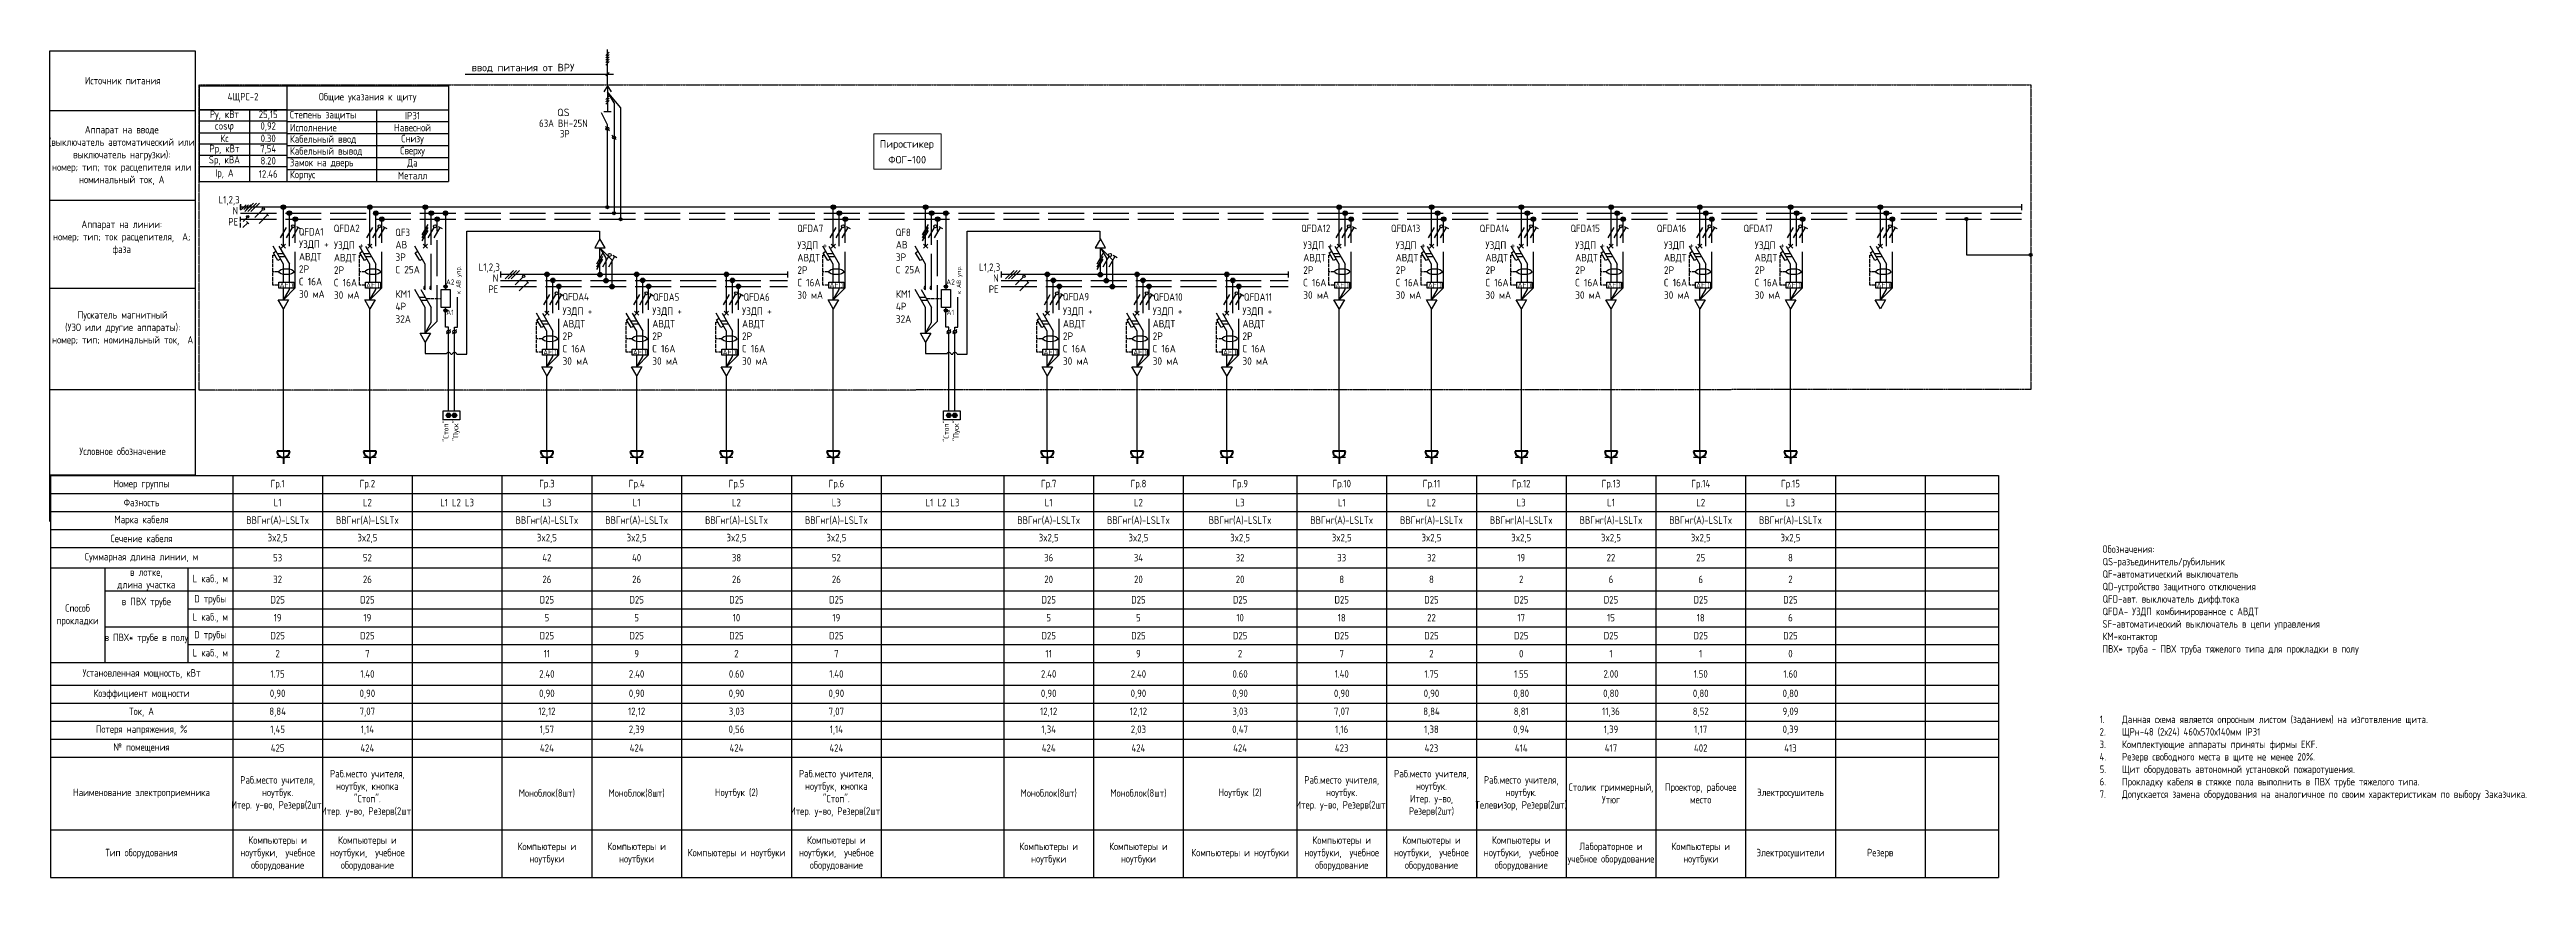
# Model space of a CAD drawing. Header units: millimetres. Extents: x -32 to 417638015, y -35 to 175284279.
# Drawn here: x 417555222 to 417638015, y 175210803 to 175238468 of the extents above; entities that cross this region are included whole.
import ezdxf
from ezdxf.enums import TextEntityAlignment as Align

# ---------------------------------------------------------------- set-up
doc = ezdxf.new("R2010")
doc.units = ezdxf.units.MM
doc.linetypes.add('ACAD_ISO02W100', pattern=[15, 12, -3])
doc.linetypes.add('DASHED2', pattern=[0.375, 0.25, -0.125])
for name, color, linetype in [('4_Однолинейная схема', 7, 'Continuous'), ('A-HATCH-WALL', 7, 'Continuous'), ('пояснения', 7, 'Continuous')]:
    doc.layers.add(name, color=color, linetype=linetype)
doc.layers.add('A-ANNO-NOTE', color=7, linetype='Continuous', lineweight=5)
doc.layers.add('ЭОМ_Розетки быт', color=5, linetype='Continuous', lineweight=30)
doc.styles.add('Arial Narrow', font='GOST_Common.ttf', dxfattribs={"width": 0.9, "height": 2.5})
doc.styles.add('DS23_Isopeur', font='isocpeur.ttf')
doc.styles.add('GOST Common', font='GOST_Common.ttf', dxfattribs={"width": 0.9, "height": 350})
doc.styles.add('GOST Common ISO', font='GOST_Common.ttf', dxfattribs={"width": 0.9, "height": 2.5})
doc.styles.add('ISOCPEUR', font='isocpeur.ttf', dxfattribs={"width": 0.85, "height": 275})
doc.styles.add('ISOCPEUR_1', font='isocpeur.ttf', dxfattribs={"height": 2.5})

msp = doc.modelspace()

# ---------------------------------------------------------------- texts
at = {"style": 'ISOCPEUR'}
for s, p in [('ввод питания от ВРУ', (417571051, 175237742)), ('QS', (417572398, 175236242))]:
    msp.add_text(s, height=250, dxfattribs=at).set_placement(p, align=Align.CENTER)
at = {"char_height": 250}
for s, insert, width, attachment_point, style in [('\\pxsm0.8;63А ВН-25N ', (417572398, 175236130), 2543.68, 2, 'ISOCPEUR'), ('\\pxsm0.8;3Р ', (417572444, 175235780), 2543.68, 2, 'ISOCPEUR'), ('QFDA1', (417563554, 175232502), 849.79, 1, 'GOST Common'), ('QFDA2', (417564722, 175232617), 849.79, 1, 'GOST Common'), ('QFDA7', (417580212, 175232617), 849.79, 1, 'GOST Common'), ('QF8', (417583505, 175232483), 849.79, 1, 'GOST Common'), ('{\\W0.9;АВ\\P3Р\\PС 25А}', (417583511, 175232072), 1244.38, 1, 'DS23_Isopeur'), ('QFDA4', (417572368, 175230333), 849.79, 1, 'GOST Common'), ('QFDA5', (417575396, 175230324), 849.79, 1, 'GOST Common'), ('QFDA6', (417578418, 175230324), 849.79, 1, 'GOST Common'), ('{\\W0.9;КМ1\\P4Р\\P32А}', (417583511, 175230424), 1244.38, 1, 'DS23_Isopeur'), ('QFDA9', (417589094, 175230333), 849.79, 1, 'GOST Common'), ('QFDA10', (417592122, 175230324), 849.79, 1, 'GOST Common'), ('QFDA11', (417595144, 175230324), 849.79, 1, 'GOST Common')]:
    msp.add_mtext(s, dxfattribs=dict(at, insert=insert, width=width, attachment_point=attachment_point, style=style))
at = {"color": 1, "char_height": 175, "width": 503.44, "attachment_point": 3, "rotation": 90, "style": 'GOST Common ISO'}
for insert in [(417568381, 175226078), (417585107, 175226078)]:
    msp.add_mtext('\\pxt2;"Стоп"', dxfattribs=dict(at, insert=insert))
at = {"color": 82, "char_height": 175, "width": 503.44, "attachment_point": 9, "rotation": 90, "style": 'GOST Common ISO'}
for insert in [(417568931, 175226078), (417585657, 175226078)]:
    msp.add_mtext('\\pxt2;"Пуск"', dxfattribs=dict(at, insert=insert))
at = {"ltscale": 100, "char_height": 250, "attachment_point": 1, "style": 'ISOCPEUR'}
for s, width, gutter_width, heights, insert in [('Обозначения:\\PQS-разъединитель/рубильник\\PQF-автоматический выключатель\\PQD-устройство защитного отключения\\PQFD-авт. выключатель дифф.тока\\PQFDA- УЗДП комбинированное с АВДТ\\PSF-автоматический выключатель в цепи управления\\PКМ-контактор\\P{\\C0;ПВХ* труба - ПВХ труба тяжелого типа для прокладки в полу}', 9206.65, 1250, [0], (417623844, 175221900)), ('\\pxi-3,l3,t3;1.^IДанная схема является опросным листом (заданием) на изготвление щита.\\P2.^IЩРн-48 (2х24) 460х570х140мм IP31 \\P3.^IКомплектующие аппараты приняты фирмы EKF.\\P4.^IРезерв свободного места в щите не менее 20%.\\P{\\C0;5.^IЩит оборудовать автономной установкой пожаротушения.\\P6.^IПрокладку кабеля в стяжке пола выполнить в ПВХ трубе тяжелого типа.\\P\\A1;\\C256;7.^IДопускается замена оборудования на аналогичное по своим характеристикам по выбору Заказчика.}', 18423.29, 1, [6611], (417623747, 175216211))]:
    msp.add_mtext_dynamic_manual_height_columns(s, width=width, gutter_width=gutter_width, heights=heights, dxfattribs=dict(at, insert=insert))

# ---------------------------------------------------------------- blocks, each defined once
blk = doc.blocks.new('TSL_Пояснение для щита - TSL_Пояснение для щита-779833-ЩТ-1_1 _Р_ _')
blk.add_line((-75.05, 36.82), (-26.45, 36.82))
blk.add_line((-75.05, 36.82), (-26.45, 36.82))
blk.add_lwpolyline([(-75.05, 150), (-26.5, 150), (-26.5, 8.18), (-75.05, 8.18)], close=True)
at = {"layer": 'A-ANNO-NOTE', "lineweight": 30}
for p, q in [((-75, 130), (-26.41, 130)), ((-75, 100), (-26.41, 100)), ((-75, 70.67), (-26.41, 70.67))]:
    blk.add_line(p, q, dxfattribs=at)
at = {"insert": (-50.75, 16.14), "char_height": 2.5, "width": 48.595, "attachment_point": 5, "style": 'ISOCPEUR'}
blk.add_mtext('Условное обозначение', dxfattribs=at)
at = {"layer": 'A-ANNO-NOTE', "char_height": 2.5, "style": 'Arial Narrow'}
for s, insert, width, attachment_point in [('\\pxqc;Источник питания', (-50.7, 140), 48.5948, 5), ('\\fArial Narrow|b0|i0|c204|p34|; ', (-42.14, 141.21), 0.962, 1), ('\\pxqc;Аппарат на вводе \\P(выключатель автоматический или выключатель нагрузки): \\Pномер; тип; ток расцепителя или номинальный ток, А', (-51.01, 115), 49.2171, 5), ('\\fArial Narrow|b0|i0|c204|p34|; ', (-43.26, 124.54), 0.962, 1), ('\\fArial Narrow|b0|i0|c204|p34|; ', (-39.29, 124.54), 0.962, 1), ('\\fArial Narrow|b0|i0|c204|p34|; ', (-47.03, 120.38), 0.962, 1), ('\\fArial Narrow|b0|i0|c204|p34|; ', (-40.55, 116.21), 0.962, 1), ('\\fArial Narrow|b0|i0|c204|p34|; ', (-24.74, 120.38), 0.962, 1), ('\\fArial Narrow|b0|i0|c204|p34|; ', (-19.11, 120.38), 0.962, 1), ('\\fArial Narrow|b0|i0|c204|p34|; ', (-53.84, 112.04), 0.962, 1), ('\\fArial Narrow|b0|i0|c204|p34|; ', (-35.85, 112.04), 0.962, 1), ('\\fArial Narrow|b0|i0|c204|p34|; ', (-30.23, 112.04), 0.962, 1), ('\\fArial Narrow|b0|i0|c204|p34|; ', (-11.04, 112.04), 0.962, 1), ('\\pxqc;Аппарат на линии: \\P\\pq*;номер; тип; ток расцепителя,  А; фаза', (-51.01, 87.5), 49.2171, 5), ('\\fArial Narrow|b0|i0|c204|p34|; ', (-43.7, 92.88), 0.962, 1), ('\\fArial Narrow|b0|i0|c204|p34|; ', (-39.73, 92.88), 0.962, 1), ('\\fArial Narrow|b0|i0|c204|p34|; ', (-58.58, 88.71), 0.962, 1), ('\\fArial Narrow|b0|i0|c204|p34|; ', (-37.62, 88.71), 0.962, 1), ('\\fArial Narrow|b0|i0|c204|p34|; ', (-10.36, 88.71), 0.481, 1), ('\\fArial Narrow|b0|i0|c204|p34|; ', (-54.55, 68.71), 0.962, 1), ('\\fArial Narrow|b0|i0|c204|p34|; ', (-48.93, 68.71), 0.962, 1), ('\\fArial Narrow|b0|i0|c204|p34|; ', (-43.17, 72.88), 0.962, 1), ('\\fArial Narrow|b0|i0|c204|p34|; ', (-39.2, 68.71), 0.962, 1), ('Пускатель магнитный\\P(УЗО или другие аппараты):\\Pномер; тип; номинальный ток,  А', (-50.7, 57.23), 48.5948, 5), ('\\fArial Narrow|b0|i0|c204|p34|; ', (-29.55, 64.54), 0.962, 1), ('\\fArial Narrow|b0|i0|c204|p34|; ', (-40.12, 10.8), 0.962, 1), ('\\fArial Narrow|b0|i0|c204|p34|; ', (-40.32, 6.63), 0.962, 1), ('\\fArial Narrow|b0|i0|c204|p34|; ', (-38.21, -3.79), 0.962, 1), ('\\fArial Narrow|b0|i0|c204|p34|; ', (-35.76, -43.79), 0.962, 1)]:
    blk.add_mtext(s, dxfattribs=dict(at, insert=insert, width=width, attachment_point=attachment_point))
at = {"layer": 'A-ANNO-NOTE', "char_height": 2.5, "width": 0.962, "attachment_point": 1, "rotation": 90, "style": 'Arial Narrow'}
for insert in [(-31.63, 55.01), (-27.46, 42.11), (-59.96, 39.75), (-31.63, 29.87)]:
    blk.add_mtext('\\fArial Narrow|b0|i0|c204|p34|; ', dxfattribs=dict(at, insert=insert))
blk = doc.blocks.new('TSL_SHM_УГО_Точка - TSL_SHM_УГО_Точка-779818-ЩТ-1_1 _Р_ _')
at = {"layer": 'A-ANNO-NOTE', "lineweight": 30}
h = blk.add_hatch(color=256, dxfattribs=at)
edge = h.paths.add_edge_path()
edge.add_arc((0, 0), 0.5, 0, 360)
blk.add_circle((0, 0), 0.5, dxfattribs=at)
blk = doc.blocks.new('IRGA_ФОГ - ФОГ-30-6069955-ЩТ-1_1 _Р_ _')
at = {"layer": 'A-ANNO-NOTE'}
for p, q in [((22.6, 11.87), (0, 11.87)), ((0, 11.87), (0, 0)), ((22.6, 0), (22.6, 11.87)), ((0, 0), (22.6, 0))]:
    blk.add_line(p, q, dxfattribs=at)
at = {"layer": 'A-ANNO-NOTE', "insert": (1.98, 9.74), "char_height": 2.5, "width": 18.34, "attachment_point": 1, "style": 'ISOCPEUR_1', "bg_fill": 3, "box_fill_scale": 1.25, "bg_fill_color": 256, "bg_fill_true_color": 13158600, "bg_fill_transparency": 0}
blk.add_mtext('Пиростикер', dxfattribs=at)
blk = doc.blocks.new('Конт разъемн')
at = {"color": 0}
blk.add_line((71, 71), (-71, -71), dxfattribs=at)
blk.add_circle((0, 0), 50, dxfattribs=at)
blk = doc.blocks.new('*U802')
at = {"layer": '4_Однолинейная схема'}
for p, q in [((0, 1), (0, -1)), ((595.35, 0), (0, 0)), ((595.35, 1), (595.35, -1))]:
    blk.add_line(p, q, dxfattribs=at)
at = {"layer": '4_Однолинейная схема', "color": 1}
for p, q in [((1.51, -1.41), (4.34, 1.41)), ((2.51, -1.41), (5.34, 1.41)), ((3.51, -1.41), (6.34, 1.41)), ((4.84, -3.41), (7.38, -0.87)), ((6.23, -5.41), (9.06, -2.59))]:
    blk.add_line(p, q, dxfattribs=at)
at = {"layer": '4_Однолинейная схема', "linetype": 'ACAD_ISO02W100'}
for p, q in [((0, -2), (595.35, -2)), ((0, -4), (595.35, -4))]:
    blk.add_line(p, q, dxfattribs=at)
at = {"layer": '4_Однолинейная схема', "color": 1}
blk.add_lwpolyline([(9.34, -2.86), (8.78, -2.31)], dxfattribs=at)
blk.add_circle((7.67, -0.59), 0.404, dxfattribs=at)
at = {"layer": '4_Однолинейная схема', "style": 'GOST Common ISO', "width": 0.9}
for s, p in [('L1,2,3', (-7.33, 1.25)), ('N', (-2.64, -2.41)), ('PE', (-4.09, -6.11))]:
    blk.add_text(s, height=2.5, dxfattribs=at).set_placement(p)
blk = doc.blocks.new('*T1176')
at = {"layer": 'пояснения', "color": 0, "linetype": 'ByBlock', "lineweight": -2, "transparency": 16777216}
for p, q in [((0, 0), (2928, 0)), ((0, 0), (0, -800)), ((2928, 0), (2928, -800)), ((0, -800), (2928, -800))]:
    blk.add_line(p, q, dxfattribs=at)
at = {"layer": 'пояснения', "color": 0, "transparency": 16777216, "insert": (1464, -400), "char_height": 250, "width": 2906.04, "attachment_point": 5, "style": 'GOST Common ISO'}
blk.add_mtext('{\\C256;4ЩРС-2}', dxfattribs=at)
blk = doc.blocks.new('*T1177')
at = {"layer": 'пояснения', "color": 0, "linetype": 'ByBlock', "lineweight": -2, "transparency": 16777216}
for p, q in [((0, 0), (5400, 0)), ((0, 0), (0, -3200)), ((5400, 0), (5400, -3200)), ((0, -800), (5400, -800)), ((3000, -800), (3000, -3200)), ((0, -1200), (5400, -1200)), ((0, -1600), (5400, -1600)), ((0, -2000), (5400, -2000)), ((0, -2400), (5400, -2400)), ((0, -2800), (5400, -2800)), ((0, -3200), (5400, -3200))]:
    blk.add_line(p, q, dxfattribs=at)
at = {"layer": 'пояснения', "color": 0, "transparency": 16777216, "char_height": 250, "style": 'GOST Common ISO'}
for s, insert, width, attachment_point in [('Общие указания к щиту', (2700, -400), 5327.35, 5), ('Степень защиты', (100, -1000), 2800, 4), ('Исполнение', (100, -1400), 2800, 4), ('Кабельный ввод', (100, -1800), 2800, 4), ('Навесной', (4200, -1400), 2327.35, 5), ('Снизу', (4200, -1800), 2327.35, 5), ('IP31', (4200, -1000), 2327.35, 5), ('Замок на дверь', (100, -2600), 2800, 4), ('Кабельный вывод', (100, -2200), 2800, 4), ('Сверху', (4200, -2200), 2327.35, 5), ('Да', (4200, -2600), 2327.35, 5), ('Корпус', (100, -3000), 2800, 4), ('Металл', (4200, -3000), 2327.35, 5)]:
    blk.add_mtext(s, dxfattribs=dict(at, insert=insert, width=width, attachment_point=attachment_point))
blk = doc.blocks.new('*U828')
at = {"lineweight": -2}
h = blk.add_hatch(color=256, dxfattribs=at)
h.dxf.hatch_style = 1
edge = h.paths.add_edge_path()
edge.add_arc((0, 0), 0.75, 0, 360)
at = {"layer": 'A-HATCH-WALL', "lineweight": -2}
h = blk.add_hatch(color=256, dxfattribs=at)
h.dxf.hatch_style = 1
edge = h.paths.add_edge_path()
edge.add_arc((2, -2), 0.75, 0, 360)
h = blk.add_hatch(color=256, dxfattribs=at)
h.dxf.hatch_style = 1
edge = h.paths.add_edge_path()
edge.add_arc((4, -4), 0.75, 0, 360)
at = {"lineweight": -2}
for points in [[(0, -13), (0, 0)], [(0, -25.05), (0, -19), (-3.46, -13)], [(-0.98, -17.3), (-1.85, -17.8), (-3.35, -15.2), (-2.48, -14.7)], [(-2.02, -15.5), (-0.02, -15.5)], [(-1.46, -13), (2, -19)], [(-1.44, -16.5), (0.56, -16.5)], [(-0.73, -13.73), (0.69, -12.31)], [(0.71, -13.71), (-0.71, -12.29)], [(0, -30.92), (0, -27.05)]]:
    blk.add_lwpolyline(points, dxfattribs=at)
at = {"color": 1, "lineweight": -2}
for points in [[(-1, -10.23), (1, -6.77)], [(1, -10.23), (3, -6.77)], [(3, -10.23), (5, -6.77)], [(4.35, -6.39), (5.65, -7.14)]]:
    blk.add_lwpolyline(points, dxfattribs=at)
at = {"linetype": 'ACAD_ISO02W100', "lineweight": -2}
for points in [[(2, -13), (2, -2)], [(4, -26.92), (4, -4)], [(2, -25.05), (2, -19)], [(0, -30.92), (4, -26.92)], [(0, -30.92), (2, -27.46), (2, -26.97)]]:
    blk.add_lwpolyline(points, dxfattribs=at)
at = {"color": 1, "linetype": 'ACAD_ISO02W100', "lineweight": -2, "ltscale": 0.1}
for points in [[(-3.5, -21.53), (-3.5, -21.53), (-3.5, -16), (-2.89, -16)], [(-1.5, -21.53), (-3.5, -21.53)], [(-1.5, -26.05), (-3.5, -26.05), (-3.5, -21.53)]]:
    blk.add_lwpolyline(points, dxfattribs=at)
at = {"lineweight": -2}
blk.add_lwpolyline([(0, -33.92), (-1.73, -30.92), (1.73, -30.92)], close=True, dxfattribs=at)
for centre in [(0, 0), (2, -2), (4, -4)]:
    blk.add_circle(centre, 0.75, dxfattribs=at)
at = {"color": 1, "lineweight": -2}
blk.add_circle((3.25, -6.33), 0.5, dxfattribs=at)
at = {"lineweight": -2}
blk.add_ellipse((1, -21.53), major_axis=(2.5, 0), ratio=0.4, dxfattribs=at)
at = {"style": 'GOST Common ISO', "width": 0.9}
blk.add_attdef('ФАЗА', text='', height=2.5, dxfattribs=at).set_placement((0, 2), align=Align.CENTER)
at = {"lineweight": -2}
blk.add_wipeout([(-1.49, -25.05), (3.5, -25.05), (3.5, -27.05), (-1.49, -27.05)], dxfattribs=at)
blk.add_lwpolyline([(3.5, -27.05), (-1.49, -27.05), (-1.49, -25.05), (3.5, -25.05)], close=True, dxfattribs=at)
at = {"lineweight": -2, "insert": (1, -26.05), "char_height": 1.75, "attachment_point": 5, "style": 'GOST Common ISO'}
blk.add_mtext_dynamic_manual_height_columns('AFD', width=4.9912, gutter_width=12.5, heights=[0], dxfattribs=at)
blk = doc.blocks.new('*T1178')
at = {"color": 0, "linetype": 'ByBlock', "lineweight": -2, "transparency": 16777216}
for p, q in [((0, 0), (65121, 0)), ((0, 0), (0, -13428)), ((6097, 0), (6097, -13428)), ((9097, 0), (9097, -13428)), ((12097, 0), (12097, -13428)), ((15097, 0), (15097, -13428)), ((18097, 0), (18097, -13428)), ((21097, 0), (21097, -13428)), ((24773, 0), (24773, -13428)), ((27773, 0), (27773, -13428)), ((31870, 0), (31870, -13428)), ((34870, 0), (34870, -13428)), ((37870, 0), (37870, -13428)), ((41665, 0), (41665, -13428)), ((44665, 0), (44665, -13428)), ((47665, 0), (47665, -13428)), ((50665, 0), (50665, -13428)), ((53665, 0), (53665, -13428)), ((56665, 0), (56665, -13428)), ((59665, 0), (59665, -13428)), ((62665, 0), (62665, -13428)), ((65121, 0), (65121, -13428)), ((0, -600), (65121, -600)), ((0, -1200), (65121, -1200)), ((0, -1800), (65121, -1800)), ((0, -2400), (65121, -2400)), ((0, -3087), (65121, -3087)), ((1822, -3087), (1822, -6249)), ((4597, -3087), (4597, -6249)), ((1822, -3849), (65121, -3849)), ((4597, -4449), (65121, -4449)), ((1822, -5049), (65121, -5049)), ((4597, -5649), (65121, -5649)), ((0, -6249), (65121, -6249)), ((0, -7005), (65121, -7005)), ((0, -7605), (65121, -7605)), ((0, -8205), (65121, -8205)), ((0, -8805), (65121, -8805)), ((0, -9405), (65121, -9405)), ((0, -11833), (65121, -11833)), ((0, -13428), (65121, -13428))]:
    blk.add_line(p, q, dxfattribs=at)
at = {"color": 0, "transparency": 16777216, "char_height": 250, "attachment_point": 5, "style": 'ISOCPEUR'}
for s, insert, width in [('{\\fISOCPEUR|b0|i0|c0;Номер группы', (3048, -300), 6076.6), ('{\\fISOCPEUR|b0|i0|c0;Фазность', (3048, -900), 6076.6), ('Гр.1', (7597, -300), 2980), ('L1', (7597, -900), 2980), ('Гр.2', (10597, -300), 2980), ('L2', (10597, -900), 2980), ('L1 L2 L3', (13597, -900), 2980), ('Гр.3', (16597, -300), 2980), ('L3', (16597, -900), 2980), ('Гр.4', (19597, -300), 2980), ('L1', (19597, -900), 2980), ('Гр.5', (22935, -300), 3656.74), ('L2', (22935, -900), 3656.74), ('Гр.6', (26273, -300), 2980), ('L3', (26273, -900), 2980), ('L1 L2 L3', (29822, -900), 4077.01), ('Гр.7', (33370, -300), 2980), ('L1', (33370, -900), 2980), ('Гр.8', (36370, -300), 2980), ('L2', (36370, -900), 2980), ('Гр.9', (39768, -300), 3775.02), ('L3', (39768, -900), 3775.02), ('Гр.10', (43165, -300), 2980), ('L1', (43165, -900), 2980), ('Гр.11', (46165, -300), 2980), ('L2', (46165, -900), 2980), ('Гр.12', (49165, -300), 2980), ('L3', (49165, -900), 2980), ('Гр.13', (52165, -300), 2980), ('L1', (52165, -900), 2980), ('Гр.14', (55165, -300), 2980), ('L2', (55165, -900), 2980), ('Гр.15', (58165, -300), 2980), ('L3', (58165, -900), 2980), ('{\\fISOCPEUR|b0|i0|c0;Марка кабеля', (3048, -1500), 6076.6), ('ВВГнг(A)-LSLTx', (7597, -1500), 2980), ('ВВГнг(A)-LSLTx', (10597, -1500), 2980), ('ВВГнг(A)-LSLTx', (16597, -1500), 2980), ('{\\fISOCPEUR|b0|i0|c0;ВВГнг(A)-LSLTx', (19597, -1500), 2980), ('{\\fISOCPEUR|b0|i0|c0;ВВГнг(A)-LSLTx', (22935, -1500), 3656.74), ('ВВГнг(A)-LSLTx', (26273, -1500), 2980), ('ВВГнг(A)-LSLTx', (33370, -1500), 2980), ('{\\fISOCPEUR|b0|i0|c0;ВВГнг(A)-LSLTx', (36370, -1500), 2980), ('{\\fISOCPEUR|b0|i0|c0;ВВГнг(A)-LSLTx', (39768, -1500), 3775.02), ('{\\fISOCPEUR|b0|i0|c0;ВВГнг(A)-LSLTx', (43165, -1500), 2980), ('{\\fISOCPEUR|b0|i0|c0;ВВГнг(A)-LSLTx', (46165, -1500), 2980), ('{\\fISOCPEUR|b0|i0|c0;ВВГнг(A)-LSLTx', (49165, -1500), 2980), ('{\\fISOCPEUR|b0|i0|c0;ВВГнг(A)-LSLTx', (52165, -1500), 2980), ('{\\fISOCPEUR|b0|i0|c0;ВВГнг(A)-LSLTx', (55165, -1500), 2980), ('{\\fISOCPEUR|b0|i0|c0;ВВГнг(A)-LSLTx', (58165, -1500), 2980), ('{\\fISOCPEUR|b0|i0|c0;Сечение кабеля', (3048, -2100), 6076.6), ('3x2,5', (7597, -2100), 2980), ('3x2,5', (10597, -2100), 2980), ('3x2,5', (16597, -2100), 2980), ('3x2,5', (19597, -2100), 2980), ('3x2,5', (22935, -2100), 3656.74), ('3x2,5', (26273, -2100), 2980), ('3x2,5', (33370, -2100), 2980), ('3x2,5', (36370, -2100), 2980), ('3x2,5', (39768, -2100), 3775.02), ('3x2,5', (43165, -2100), 2980), ('3x2,5', (46165, -2100), 2980), ('3x2,5', (49165, -2100), 2980), ('3x2,5', (52165, -2100), 2980), ('3x2,5', (55165, -2100), 2980), ('3x2,5', (58165, -2100), 2980), ('{\\fISOCPEUR|b0|i0|c0;Суммарная длина линии, м', (3048, -2743), 6076.6), ('в лотке, \\Pдлина участка', (3209, -3468), 2755.56), ('53', (7597, -2743), 2980), ('52', (10597, -2743), 2980), ('42', (16597, -2743), 2980), ('40', (19597, -2743), 2980), ('38', (22935, -2743), 3656.74), ('52', (26273, -2743), 2980), ('36', (33370, -2743), 2980), ('34', (36370, -2743), 2980), ('32', (39768, -2743), 3775.02), ('33', (43165, -2743), 2980), ('32', (46165, -2743), 2980), ('19', (49165, -2743), 2980), ('22', (52165, -2743), 2980), ('25', (55165, -2743), 2980), ('8', (58165, -2743), 2980), ('в ПВХ трубе \\P  ', (3209, -4449), 2755.56), ('L каб., м', (5347, -3468), 1479.52), ('D трубы', (5347, -4149), 1479.52), ('D25 ', (7597, -4149), 2980), ('32', (7597, -3468), 2980), ('D25 ', (10597, -4149), 2980), ('26', (10597, -3468), 2980), ('D25 ', (16597, -4149), 2980), ('26', (16597, -3468), 2980), ('D25 ', (19597, -4149), 2980), ('26', (19597, -3468), 2980), ('D25 ', (22935, -4149), 3656.74), ('26', (22935, -3468), 3656.74), ('D25 ', (26273, -4149), 2980), ('26', (26273, -3468), 2980), ('D25 ', (33370, -4149), 2980), ('20', (33370, -3468), 2980), ('D25 ', (36370, -4149), 2980), ('20', (36370, -3468), 2980), ('D25 ', (39768, -4149), 3775.02), ('20', (39768, -3468), 3775.02), ('D25 ', (43165, -4149), 2980), ('8', (43165, -3468), 2980), ('D25 ', (46165, -4149), 2980), ('8', (46165, -3468), 2980), ('D25 ', (49165, -4149), 2980), ('2', (49165, -3468), 2980), ('D25 ', (52165, -4149), 2980), ('6', (52165, -3468), 2980), ('D25 ', (55165, -4149), 2980), ('6', (55165, -3468), 2980), ('D25 ', (58165, -4149), 2980), ('2', (58165, -3468), 2980), ('Способ прокладки', (911, -4668), 1801.52), ('L каб., м', (5347, -4749), 1479.52), ('19', (7597, -4749), 2980), ('19', (10597, -4749), 2980), ('5', (16597, -4749), 2980), ('5', (19597, -4749), 2980), ('10', (22935, -4749), 3656.74), ('19', (26273, -4749), 2980), ('5', (33370, -4749), 2980), ('5', (36370, -4749), 2980), ('10', (39768, -4749), 3775.02), ('18', (43165, -4749), 2980), ('22', (46165, -4749), 2980), ('17', (49165, -4749), 2980), ('15', (52165, -4749), 2980), ('18', (55165, -4749), 2980), ('6', (58165, -4749), 2980), ('в ПВХ* трубе в полу \\P  ', (3209, -5649), 2755.56), ('L каб., м', (5347, -5949), 1479.52), ('D трубы', (5347, -5349), 1479.52), ('D25 ', (7597, -5349), 2980), ('D25 ', (10597, -5349), 2980), ('D25 ', (16597, -5349), 2980), ('D25 ', (19597, -5349), 2980), ('D25 ', (22935, -5349), 3656.74), ('D25 ', (26273, -5349), 2980), ('D25 ', (33370, -5349), 2980), ('D25 ', (36370, -5349), 2980), ('D25 ', (39768, -5349), 3775.02), ('D25 ', (43165, -5349), 2980), ('D25 ', (46165, -5349), 2980), ('D25 ', (49165, -5349), 2980), ('D25 ', (52165, -5349), 2980), ('D25 ', (55165, -5349), 2980), ('D25 ', (58165, -5349), 2980), ('Установленная мощность, кВт', (3048, -6627), 6076.6), ('1.75', (7597, -6627), 2980), ('2', (7597, -5949), 2980), ('1.40', (10597, -6627), 2980), ('7', (10597, -5949), 2980), ('2.40', (16597, -6627), 2980), ('11', (16597, -5949), 2980), ('2.40', (19597, -6627), 2980), ('9', (19597, -5949), 2980), ('0.60', (22935, -6627), 3656.74), ('2', (22935, -5949), 3656.74), ('1.40', (26273, -6627), 2980), ('7', (26273, -5949), 2980), ('2.40', (33370, -6627), 2980), ('11', (33370, -5949), 2980), ('2.40', (36370, -6627), 2980), ('9', (36370, -5949), 2980), ('0.60', (39768, -6627), 3775.02), ('2', (39768, -5949), 3775.02), ('1.40', (43165, -6627), 2980), ('7', (43165, -5949), 2980), ('1.75', (46165, -6627), 2980), ('2', (46165, -5949), 2980), ('1.55', (49165, -6627), 2980), ('0', (49165, -5949), 2980), ('2.00', (52165, -6627), 2980), ('1', (52165, -5949), 2980), ('1.50', (55165, -6627), 2980), ('1', (55165, -5949), 2980), ('1.60', (58165, -6627), 2980), ('0', (58165, -5949), 2980), ('Коэффициент мощности', (3048, -7305), 6076.6), ('0,90', (7597, -7305), 2980), ('0,90', (10597, -7305), 2980), ('0,90', (16597, -7305), 2980), ('0,90', (19597, -7305), 2980), ('0,90', (22935, -7305), 3656.74), ('0,90', (26273, -7305), 2980), ('0,90', (33370, -7305), 2980), ('0,90', (36370, -7305), 2980), ('0,90', (39768, -7305), 3775.02), ('0,90', (43165, -7305), 2980), ('0,90', (46165, -7305), 2980), ('0,80', (49165, -7305), 2980), ('0,80', (52165, -7305), 2980), ('0,80', (55165, -7305), 2980), ('0,80', (58165, -7305), 2980), ('Ток, А', (3048, -7905), 6076.6), ('8,84', (7597, -7905), 2980), ('7,07', (10597, -7905), 2980), ('12,12', (16597, -7905), 2980), ('12,12', (19597, -7905), 2980), ('3,03', (22935, -7905), 3656.74), ('7,07', (26273, -7905), 2980), ('12,12', (33370, -7905), 2980), ('12,12', (36370, -7905), 2980), ('3,03', (39768, -7905), 3775.02), ('7,07', (43165, -7905), 2980), ('8,84', (46165, -7905), 2980), ('8,81', (49165, -7905), 2980), ('11,36', (52165, -7905), 2980), ('8,52', (55165, -7905), 2980), ('9,09', (58165, -7905), 2980), ('{\\fISOCPEUR|b0|i0|c0;Потеря напряжения, %', (3048, -8505), 6076.6), ('{\\fISOCPEUR|b0|i0|c0;№ помещения', (3048, -9105), 6076.6), ('1,45', (7597, -8505), 2980), ('425', (7597, -9105), 2980), ('424', (10597, -9105), 2980), ('1,14', (10597, -8505), 2980), ('1,57', (16597, -8505), 2980), ('424', (16597, -9105), 2980), ('2,39', (19597, -8505), 2980), ('424', (19597, -9105), 2980), ('0,56', (22935, -8505), 3656.74), ('424', (22935, -9105), 3656.74), ('424', (26273, -9105), 2980), ('1,14', (26273, -8505), 2980), ('1,34', (33370, -8505), 2980), ('424', (33370, -9105), 2980), ('2,03', (36370, -8505), 2980), ('424', (36370, -9105), 2980), ('0,47', (39768, -8505), 3775.02), ('424', (39768, -9105), 3775.02), ('1,16', (43165, -8505), 2980), ('423', (43165, -9105), 2980), ('1,38', (46165, -8505), 2980), ('423', (46165, -9105), 2980), ('0,94', (49165, -8505), 2980), ('414', (49165, -9105), 2980), ('1,39', (52165, -8505), 2980), ('417', (52165, -9105), 2980), ('402', (55165, -9105), 2980), ('1,17', (55165, -8505), 2980), ('0,39', (58165, -8505), 2980), ('413', (58165, -9105), 2980), ('Раб.место учителя, ноутбук, кнопка "Стоп".\\PИтер. у-во, Резерв(2шт)', (10597, -10619), 2980), ('Раб.место учителя, ноутбук, кнопка "Стоп".\\PИтер. у-во, Резерв(2шт)', (26273, -10619), 2980), ('Раб.место учителя, ноутбук.\\PИтер. у-во, {\\C256;\\P}Резерв(2шт)', (46165, -10619), 2980), ('Наименование электроприемника', (3048, -10619), 6076.6), ('Раб.место учителя, ноутбук.\\PИтер. у-во, Резерв(2шт)', (7597, -10619), 2980), ('Моноблок(8шт)', (16597, -10619), 2980), ('Моноблок(8шт)', (19597, -10619), 2980), ('Ноутбук (2)', (22935, -10619), 3656.74), ('Моноблок(8шт)', (33370, -10619), 2980), ('Моноблок(8шт)', (36370, -10619), 2980), ('Ноутбук (2)', (39768, -10619), 3775.02), ('Раб.место учителя, ноутбук.\\PИтер. у-во, Резерв(2шт)', (43165, -10619), 2980), ('Раб.место учителя, ноутбук.\\PТелевизор, Резерв(2шт)', (49165, -10619), 2980), ('Столик гриммерный, Утюг', (52165, -10619), 2980), ('Проектор, рабочее место', (55165, -10619), 2980), ('Электросушитель', (58165, -10619), 2980), ('Компьютеры и ноутбуки,  учебное оборудование', (7597, -12631), 2980), ('Компьютеры и ноутбуки,  учебное оборудование', (10597, -12631), 2980), ('Компьютеры и ноутбуки ', (16597, -12631), 2980), ('Компьютеры и ноутбуки ', (19597, -12631), 2980), ('Компьютеры и ноутбуки,  учебное оборудование', (26273, -12631), 2980), ('Компьютеры и ноутбуки ', (33370, -12631), 2980), ('Компьютеры и ноутбуки ', (36370, -12631), 2980), ('Компьютеры и ноутбуки,  учебное оборудование', (43165, -12631), 2980), ('Компьютеры и ноутбуки,  учебное оборудование', (46165, -12631), 2980), ('Компьютеры и ноутбуки,  учебное оборудование', (49165, -12631), 2980), ('Лабораторное и учебное оборудование', (52165, -12631), 2980), ('Компьютеры и ноутбуки', (55165, -12631), 2980), ('Тип оборудования', (3048, -12631), 6076.6), ('Компьютеры и ноутбуки ', (22935, -12631), 3656.74), ('Компьютеры и ноутбуки ', (39768, -12631), 3775.02), ('Электросушители', (58165, -12631), 2980), ('Резерв', (61165, -12631), 2980)]:
    blk.add_mtext(s, dxfattribs=dict(at, insert=insert, width=width))
blk = doc.blocks.new('*U1162')
at = {"lineweight": -2}
h = blk.add_hatch(color=256, dxfattribs=at)
h.dxf.hatch_style = 1
edge = h.paths.add_edge_path()
edge.add_arc((0, 0), 0.75, 0, 360)
at = {"layer": 'A-HATCH-WALL', "lineweight": -2}
h = blk.add_hatch(color=256, dxfattribs=at)
h.dxf.hatch_style = 1
edge = h.paths.add_edge_path()
edge.add_arc((2, -2), 0.75, 0, 360)
h = blk.add_hatch(color=256, dxfattribs=at)
h.dxf.hatch_style = 1
edge = h.paths.add_edge_path()
edge.add_arc((4, -4), 0.75, 0, 360)
at = {"lineweight": -2}
for points in [[(0, -13), (0, 0)], [(0, -25.05), (0, -19), (-3.46, -13)], [(-0.98, -17.3), (-1.85, -17.8), (-3.35, -15.2), (-2.48, -14.7)], [(-2.02, -15.5), (-0.02, -15.5)], [(-1.46, -13), (2, -19)], [(-1.44, -16.5), (0.56, -16.5)], [(-0.73, -13.73), (0.69, -12.31)], [(0.71, -13.71), (-0.71, -12.29)], [(0, -30.92), (0, -27.05)]]:
    blk.add_lwpolyline(points, dxfattribs=at)
at = {"color": 1, "lineweight": -2}
for points in [[(-1, -10.23), (1, -6.77)], [(1, -10.23), (3, -6.77)], [(3, -10.23), (5, -6.77)], [(4.35, -6.39), (5.65, -7.14)]]:
    blk.add_lwpolyline(points, dxfattribs=at)
at = {"linetype": 'ACAD_ISO02W100', "lineweight": -2}
for points in [[(2, -13), (2, -2)], [(4, -26.92), (4, -4)], [(2, -25.05), (2, -19)], [(0, -30.92), (4, -26.92)], [(0, -30.92), (2, -27.46), (2, -26.97)]]:
    blk.add_lwpolyline(points, dxfattribs=at)
at = {"color": 1, "linetype": 'ACAD_ISO02W100', "lineweight": -2, "ltscale": 0.1}
for points in [[(-3.5, -21.53), (-3.5, -21.53), (-3.5, -16), (-2.89, -16)], [(-1.5, -21.53), (-3.5, -21.53)], [(-1.5, -26.05), (-3.5, -26.05), (-3.5, -21.53)]]:
    blk.add_lwpolyline(points, dxfattribs=at)
at = {"lineweight": -2}
blk.add_lwpolyline([(0, -33.92), (-1.73, -30.92), (1.73, -30.92)], close=True, dxfattribs=at)
for centre in [(0, 0), (2, -2), (4, -4)]:
    blk.add_circle(centre, 0.75, dxfattribs=at)
at = {"color": 1, "lineweight": -2}
blk.add_circle((3.25, -6.33), 0.5, dxfattribs=at)
at = {"lineweight": -2}
blk.add_ellipse((1, -21.53), major_axis=(2.5, 0), ratio=0.4, dxfattribs=at)
at = {"style": 'GOST Common ISO', "width": 0.9}
blk.add_attdef('ФАЗА', text='', height=2.5, dxfattribs=at).set_placement((0, 2), align=Align.CENTER)
at = {"lineweight": -2}
blk.add_wipeout([(-1.49, -25.05), (3.5, -25.05), (3.5, -27.05), (-1.49, -27.05)], dxfattribs=at)
blk.add_lwpolyline([(3.5, -27.05), (-1.49, -27.05), (-1.49, -25.05), (3.5, -25.05)], close=True, dxfattribs=at)
at = {"lineweight": -2, "insert": (1, -26.05), "char_height": 1.75, "attachment_point": 5, "style": 'GOST Common ISO'}
blk.add_mtext_dynamic_manual_height_columns('AFD', width=4.9912, gutter_width=12.5, heights=[0], dxfattribs=at)
blk = doc.blocks.new('*U1163')
at = {"lineweight": -2}
h = blk.add_hatch(color=256, dxfattribs=at)
h.dxf.hatch_style = 1
edge = h.paths.add_edge_path()
edge.add_arc((0, 0), 0.75, 0, 360)
h = blk.add_hatch(color=256, dxfattribs=at)
h.dxf.hatch_style = 1
edge = h.paths.add_edge_path()
edge.add_arc((6.76, -2), 0.75, 0, 360)
at = {"layer": 'A-HATCH-WALL', "lineweight": -2}
h = blk.add_hatch(color=256, dxfattribs=at)
h.dxf.hatch_style = 1
edge = h.paths.add_edge_path()
edge.add_arc((2, -2), 0.75, 0, 360)
h = blk.add_hatch(color=256, dxfattribs=at)
h.dxf.hatch_style = 1
edge = h.paths.add_edge_path()
edge.add_arc((4, -4), 0.75, 0, 360)
at = {"layer": 'A-HATCH-WALL'}
h = blk.add_hatch(color=0, dxfattribs=at)
h.dxf.hatch_style = 1
edge = h.paths.add_edge_path()
edge.add_arc((6.77, -26.52), 0.562, 0, 360)
h = blk.add_hatch(color=0, dxfattribs=at)
h.dxf.hatch_style = 1
edge = h.paths.add_edge_path()
edge.add_arc((6.77, -34.52), 0.562, 0, 360)
at = {"lineweight": -2}
for points in [[(0, -13), (0, 0)], [(0, -27.52), (0, -19), (-3.46, -13)], [(-0.98, -17.3), (-1.85, -17.8), (-3.35, -15.2), (-2.48, -14.7)], [(-0.73, -13.73), (0.69, -12.31)], [(0.71, -13.71), (-0.71, -12.29)], [(0, -42.04), (0, -33.52), (-3.46, -27.52)], [(-2.02, -30.02), (-0.02, -30.02)], [(-1.46, -27.52), (2, -33.52)], [(-1.44, -31.02), (0.56, -31.02)], [(7.04, -42.32), (8.46, -40.91)], [(9.04, -42.32), (10.46, -40.91)], [(35.42, -42.1), (35.42, -42.1)]]:
    blk.add_lwpolyline(points, dxfattribs=at)
at = {"color": 1, "lineweight": -2}
for points in [[(-1, -9.23), (1, -5.77)], [(-1, -10.23), (1, -6.77)], [(-1, -11.23), (1, -7.77)], [(1, -10.23), (3, -6.77)], [(3, -10.23), (5, -6.77)], [(4.35, -6.39), (5.65, -7.14)]]:
    blk.add_lwpolyline(points, dxfattribs=at)
at = {"linetype": 'ACAD_ISO02W100', "lineweight": -2}
for points in [[(0, -42.04), (4, -38.04), (4, -4)], [(2, -27.52), (2, -2)], [(0, -42.04), (2, -38.57), (2, -33.52)]]:
    blk.add_lwpolyline(points, dxfattribs=at)
for points in [[(6.76, -2), (6.77, -27.52)], [(9.77, -41.04), (9.77, -40.04), (10.77, -40.04), (10.77, -30.04)], [(7.77, -41.04), (7.77, -40.04), (6.77, -40.04), (6.77, -33.52)]]:
    blk.add_lwpolyline(points)
at = {"color": 1, "linetype": 'ACAD_ISO02W100', "lineweight": -2, "ltscale": 0.1}
blk.add_lwpolyline([(0.27, -30.52), (5.27, -30.52)], dxfattribs=at)
at = {"lineweight": -2}
for points in [[(5.27, -33.52), (5.27, -27.52), (8.27, -27.52), (8.27, -33.52)], [(0, -45.04), (-1.73, -42.04), (1.73, -42.04)]]:
    blk.add_lwpolyline(points, close=True, dxfattribs=at)
for centre, radius in [((0, 0), 0.75), ((2, -2), 0.75), ((4, -4), 0.75), ((6.76, -2), 0.75), ((6.77, -26.52), 0.562), ((6.77, -34.52), 0.562), ((7.77, -41.6), 0.562), ((9.77, -41.6), 0.562)]:
    blk.add_circle(centre, radius, dxfattribs=at)
at = {"color": 1, "lineweight": -2}
blk.add_circle((3.25, -6.33), 0.5, dxfattribs=at)
for centre in [(0, -26.92), (2, -26.92)]:
    blk.add_arc(centre, 0.6, 90, 270)
at = {"char_height": 1.75, "width": 5.4908, "attachment_point": 5, "style": 'GOST Common ISO'}
for s, insert in [('А2', (8.32, -24.99)), ('А1', (8.29, -35.13))]:
    blk.add_mtext(s, dxfattribs=dict(at, insert=insert))
at = {"insert": (11.27, -29.04), "char_height": 1.5, "width": 25.75, "attachment_point": 4, "rotation": 90, "style": 'GOST Common ISO'}
blk.add_mtext('к АВ упр.', dxfattribs=at)
at = {"style": 'GOST Common ISO'}
blk.add_attdef('КЛЕММА_1', text='', height=1.75, dxfattribs=at).set_placement((7.21, -42.16), align=Align.TOP_RIGHT)
blk.add_attdef('УПРАВЛЕНИЕ', text='', height=1.75, rotation=90, dxfattribs=at).set_placement((8.76, -43.61), align=Align.MIDDLE_RIGHT)
blk.add_attdef('КЛЕММА_2', text='', height=1.75, dxfattribs=at).set_placement((10.33, -42.16), align=Align.TOP_LEFT)
blk = doc.blocks.new('*U1164')
at = {"lineweight": -2}
h = blk.add_hatch(color=256, dxfattribs=at)
h.dxf.hatch_style = 1
edge = h.paths.add_edge_path()
edge.add_arc((0, 24.52), 0.75, 0, 360)
h = blk.add_hatch(color=256, dxfattribs=at)
h.dxf.hatch_style = 1
edge = h.paths.add_edge_path()
edge.add_arc((2, 22.52), 0.75, 0, 360)
h = blk.add_hatch(color=256, dxfattribs=at)
h.dxf.hatch_style = 1
edge = h.paths.add_edge_path()
edge.add_arc((4, 20.52), 0.75, 0, 360)
blk.add_lwpolyline([(0, 36.52), (-1.73, 33.52), (1.73, 33.52)], close=True, dxfattribs=at)
blk.add_lwpolyline([(0, 24.52), (0, 33.52)], dxfattribs=at)
at = {"linetype": 'ACAD_ISO02W100', "lineweight": -2}
for points in [[(0, 33.52), (2, 30.05), (2, 22.52)], [(0, 33.52), (4, 29.52), (4, 20.52)]]:
    blk.add_lwpolyline(points, dxfattribs=at)
at = {"color": 1, "lineweight": -2}
for points in [[(-1.03, 28.18), (0.97, 31.65)], [(-1.03, 27.18), (0.97, 30.65)], [(-1.03, 26.18), (0.97, 29.65)], [(0.97, 27.18), (2.97, 30.65)], [(2.97, 27.18), (4.97, 30.65)], [(4.32, 31.02), (5.62, 30.27)]]:
    blk.add_lwpolyline(points, dxfattribs=at)
at = {"lineweight": -2}
for centre in [(0, 24.52), (2, 22.52), (4, 20.52)]:
    blk.add_circle(centre, 0.75, dxfattribs=at)
at = {"color": 1, "lineweight": -2}
blk.add_circle((3.22, 31.08), 0.5, dxfattribs=at)
blk = doc.blocks.new('*U1124')
at = {"layer": '4_Однолинейная схема'}
for p, q in [((0, 1), (0, -1)), ((95.93, 0), (0, 0)), ((95.93, 1), (95.93, -1))]:
    blk.add_line(p, q, dxfattribs=at)
at = {"layer": '4_Однолинейная схема', "color": 1}
for p, q in [((1.51, -1.41), (4.34, 1.41)), ((2.51, -1.41), (5.34, 1.41)), ((3.51, -1.41), (6.34, 1.41)), ((4.84, -3.41), (7.38, -0.87)), ((6.23, -5.41), (9.06, -2.59))]:
    blk.add_line(p, q, dxfattribs=at)
at = {"layer": '4_Однолинейная схема', "linetype": 'ACAD_ISO02W100'}
for p, q in [((0, -2), (95.93, -2)), ((0, -4), (95.93, -4))]:
    blk.add_line(p, q, dxfattribs=at)
at = {"layer": '4_Однолинейная схема', "color": 1}
blk.add_lwpolyline([(9.34, -2.86), (8.78, -2.31)], dxfattribs=at)
blk.add_circle((7.67, -0.59), 0.404, dxfattribs=at)
at = {"layer": '4_Однолинейная схема', "style": 'GOST Common ISO', "width": 0.9}
for s, p in [('L1,2,3', (-7.33, 1.25)), ('N', (-2.64, -2.41)), ('PE', (-4.09, -6.11))]:
    blk.add_text(s, height=2.5, dxfattribs=at).set_placement(p)
blk = doc.blocks.new('*U1125')
at = {"lineweight": -2}
h = blk.add_hatch(color=256, dxfattribs=at)
h.dxf.hatch_style = 1
edge = h.paths.add_edge_path()
edge.add_arc((0, 0), 0.75, 0, 360)
at = {"layer": 'A-HATCH-WALL', "lineweight": -2}
h = blk.add_hatch(color=256, dxfattribs=at)
h.dxf.hatch_style = 1
edge = h.paths.add_edge_path()
edge.add_arc((2, -2), 0.75, 0, 360)
h = blk.add_hatch(color=256, dxfattribs=at)
h.dxf.hatch_style = 1
edge = h.paths.add_edge_path()
edge.add_arc((4, -4), 0.75, 0, 360)
at = {"lineweight": -2}
for points in [[(0, -13), (0, 0)], [(0, -25.05), (0, -19), (-3.46, -13)], [(-0.98, -17.3), (-1.85, -17.8), (-3.35, -15.2), (-2.48, -14.7)], [(-2.02, -15.5), (-0.02, -15.5)], [(-1.46, -13), (2, -19)], [(-1.44, -16.5), (0.56, -16.5)], [(-0.73, -13.73), (0.69, -12.31)], [(0.71, -13.71), (-0.71, -12.29)], [(0, -30.92), (0, -27.05)]]:
    blk.add_lwpolyline(points, dxfattribs=at)
at = {"color": 1, "lineweight": -2}
for points in [[(-1, -10.23), (1, -6.77)], [(1, -10.23), (3, -6.77)], [(3, -10.23), (5, -6.77)], [(4.35, -6.39), (5.65, -7.14)]]:
    blk.add_lwpolyline(points, dxfattribs=at)
at = {"linetype": 'ACAD_ISO02W100', "lineweight": -2}
for points in [[(2, -13), (2, -2)], [(4, -26.92), (4, -4)], [(2, -25.05), (2, -19)], [(0, -30.92), (4, -26.92)], [(0, -30.92), (2, -27.46), (2, -26.97)]]:
    blk.add_lwpolyline(points, dxfattribs=at)
at = {"color": 1, "linetype": 'ACAD_ISO02W100', "lineweight": -2, "ltscale": 0.1}
for points in [[(-3.5, -21.53), (-3.5, -21.53), (-3.5, -16), (-2.89, -16)], [(-1.5, -21.53), (-3.5, -21.53)], [(-1.5, -26.05), (-3.5, -26.05), (-3.5, -21.53)]]:
    blk.add_lwpolyline(points, dxfattribs=at)
at = {"lineweight": -2}
blk.add_lwpolyline([(0, -33.92), (-1.73, -30.92), (1.73, -30.92)], close=True, dxfattribs=at)
for centre in [(0, 0), (2, -2), (4, -4)]:
    blk.add_circle(centre, 0.75, dxfattribs=at)
at = {"color": 1, "lineweight": -2}
blk.add_circle((3.25, -6.33), 0.5, dxfattribs=at)
at = {"lineweight": -2}
blk.add_ellipse((1, -21.53), major_axis=(2.5, 0), ratio=0.4, dxfattribs=at)
at = {"style": 'GOST Common ISO', "width": 0.9}
blk.add_attdef('ФАЗА', text='', height=2.5, dxfattribs=at).set_placement((0, 2), align=Align.CENTER)
at = {"lineweight": -2}
blk.add_wipeout([(-1.49, -25.05), (3.5, -25.05), (3.5, -27.05), (-1.49, -27.05)], dxfattribs=at)
blk.add_lwpolyline([(3.5, -27.05), (-1.49, -27.05), (-1.49, -25.05), (3.5, -25.05)], close=True, dxfattribs=at)
at = {"lineweight": -2, "insert": (1, -26.05), "char_height": 1.75, "attachment_point": 5, "style": 'GOST Common ISO'}
blk.add_mtext_dynamic_manual_height_columns('AFD', width=4.9912, gutter_width=12.5, heights=[0], dxfattribs=at)
blk = doc.blocks.new('*U1126')
at = {"lineweight": -2}
h = blk.add_hatch(color=256, dxfattribs=at)
h.dxf.hatch_style = 1
edge = h.paths.add_edge_path()
edge.add_arc((0, 0), 0.75, 0, 360)
at = {"layer": 'A-HATCH-WALL', "lineweight": -2}
h = blk.add_hatch(color=256, dxfattribs=at)
h.dxf.hatch_style = 1
edge = h.paths.add_edge_path()
edge.add_arc((2, -2), 0.75, 0, 360)
h = blk.add_hatch(color=256, dxfattribs=at)
h.dxf.hatch_style = 1
edge = h.paths.add_edge_path()
edge.add_arc((4, -4), 0.75, 0, 360)
at = {"lineweight": -2}
for points in [[(0, -13), (0, 0)], [(0, -25.05), (0, -19), (-3.46, -13)], [(-0.98, -17.3), (-1.85, -17.8), (-3.35, -15.2), (-2.48, -14.7)], [(-2.02, -15.5), (-0.02, -15.5)], [(-1.46, -13), (2, -19)], [(-1.44, -16.5), (0.56, -16.5)], [(-0.73, -13.73), (0.69, -12.31)], [(0.71, -13.71), (-0.71, -12.29)], [(0, -30.92), (0, -27.05)]]:
    blk.add_lwpolyline(points, dxfattribs=at)
at = {"color": 1, "lineweight": -2}
for points in [[(-1, -10.23), (1, -6.77)], [(1, -10.23), (3, -6.77)], [(3, -10.23), (5, -6.77)], [(4.35, -6.39), (5.65, -7.14)]]:
    blk.add_lwpolyline(points, dxfattribs=at)
at = {"linetype": 'ACAD_ISO02W100', "lineweight": -2}
for points in [[(2, -13), (2, -2)], [(4, -26.92), (4, -4)], [(2, -25.05), (2, -19)], [(0, -30.92), (4, -26.92)], [(0, -30.92), (2, -27.46), (2, -26.97)]]:
    blk.add_lwpolyline(points, dxfattribs=at)
at = {"color": 1, "linetype": 'ACAD_ISO02W100', "lineweight": -2, "ltscale": 0.1}
for points in [[(-3.5, -21.53), (-3.5, -21.53), (-3.5, -16), (-2.89, -16)], [(-1.5, -21.53), (-3.5, -21.53)], [(-1.5, -26.05), (-3.5, -26.05), (-3.5, -21.53)]]:
    blk.add_lwpolyline(points, dxfattribs=at)
at = {"lineweight": -2}
blk.add_lwpolyline([(0, -33.92), (-1.73, -30.92), (1.73, -30.92)], close=True, dxfattribs=at)
for centre in [(0, 0), (2, -2), (4, -4)]:
    blk.add_circle(centre, 0.75, dxfattribs=at)
at = {"color": 1, "lineweight": -2}
blk.add_circle((3.25, -6.33), 0.5, dxfattribs=at)
at = {"lineweight": -2}
blk.add_ellipse((1, -21.53), major_axis=(2.5, 0), ratio=0.4, dxfattribs=at)
at = {"style": 'GOST Common ISO', "width": 0.9}
blk.add_attdef('ФАЗА', text='', height=2.5, dxfattribs=at).set_placement((0, 2), align=Align.CENTER)
at = {"lineweight": -2}
blk.add_wipeout([(-1.49, -25.05), (3.5, -25.05), (3.5, -27.05), (-1.49, -27.05)], dxfattribs=at)
blk.add_lwpolyline([(3.5, -27.05), (-1.49, -27.05), (-1.49, -25.05), (3.5, -25.05)], close=True, dxfattribs=at)
at = {"lineweight": -2, "insert": (1, -26.05), "char_height": 1.75, "attachment_point": 5, "style": 'GOST Common ISO'}
blk.add_mtext_dynamic_manual_height_columns('AFD', width=4.9912, gutter_width=12.5, heights=[0], dxfattribs=at)
blk = doc.blocks.new('*U1127')
at = {"lineweight": -2}
h = blk.add_hatch(color=256, dxfattribs=at)
h.dxf.hatch_style = 1
edge = h.paths.add_edge_path()
edge.add_arc((0, 0), 0.75, 0, 360)
at = {"layer": 'A-HATCH-WALL', "lineweight": -2}
h = blk.add_hatch(color=256, dxfattribs=at)
h.dxf.hatch_style = 1
edge = h.paths.add_edge_path()
edge.add_arc((2, -2), 0.75, 0, 360)
h = blk.add_hatch(color=256, dxfattribs=at)
h.dxf.hatch_style = 1
edge = h.paths.add_edge_path()
edge.add_arc((4, -4), 0.75, 0, 360)
at = {"lineweight": -2}
for points in [[(0, -13), (0, 0)], [(0, -25.05), (0, -19), (-3.46, -13)], [(-0.98, -17.3), (-1.85, -17.8), (-3.35, -15.2), (-2.48, -14.7)], [(-2.02, -15.5), (-0.02, -15.5)], [(-1.46, -13), (2, -19)], [(-1.44, -16.5), (0.56, -16.5)], [(-0.73, -13.73), (0.69, -12.31)], [(0.71, -13.71), (-0.71, -12.29)], [(0, -30.92), (0, -27.05)]]:
    blk.add_lwpolyline(points, dxfattribs=at)
at = {"color": 1, "lineweight": -2}
for points in [[(-1, -10.23), (1, -6.77)], [(1, -10.23), (3, -6.77)], [(3, -10.23), (5, -6.77)], [(4.35, -6.39), (5.65, -7.14)]]:
    blk.add_lwpolyline(points, dxfattribs=at)
at = {"linetype": 'ACAD_ISO02W100', "lineweight": -2}
for points in [[(2, -13), (2, -2)], [(4, -26.92), (4, -4)], [(2, -25.05), (2, -19)], [(0, -30.92), (4, -26.92)], [(0, -30.92), (2, -27.46), (2, -26.97)]]:
    blk.add_lwpolyline(points, dxfattribs=at)
at = {"color": 1, "linetype": 'ACAD_ISO02W100', "lineweight": -2, "ltscale": 0.1}
for points in [[(-3.5, -21.53), (-3.5, -21.53), (-3.5, -16), (-2.89, -16)], [(-1.5, -21.53), (-3.5, -21.53)], [(-1.5, -26.05), (-3.5, -26.05), (-3.5, -21.53)]]:
    blk.add_lwpolyline(points, dxfattribs=at)
at = {"lineweight": -2}
blk.add_lwpolyline([(0, -33.92), (-1.73, -30.92), (1.73, -30.92)], close=True, dxfattribs=at)
for centre in [(0, 0), (2, -2), (4, -4)]:
    blk.add_circle(centre, 0.75, dxfattribs=at)
at = {"color": 1, "lineweight": -2}
blk.add_circle((3.25, -6.33), 0.5, dxfattribs=at)
at = {"lineweight": -2}
blk.add_ellipse((1, -21.53), major_axis=(2.5, 0), ratio=0.4, dxfattribs=at)
at = {"style": 'GOST Common ISO', "width": 0.9}
blk.add_attdef('ФАЗА', text='', height=2.5, dxfattribs=at).set_placement((0, 2), align=Align.CENTER)
at = {"lineweight": -2}
blk.add_wipeout([(-1.49, -25.05), (3.5, -25.05), (3.5, -27.05), (-1.49, -27.05)], dxfattribs=at)
blk.add_lwpolyline([(3.5, -27.05), (-1.49, -27.05), (-1.49, -25.05), (3.5, -25.05)], close=True, dxfattribs=at)
at = {"lineweight": -2, "insert": (1, -26.05), "char_height": 1.75, "attachment_point": 5, "style": 'GOST Common ISO'}
blk.add_mtext_dynamic_manual_height_columns('AFD', width=4.9912, gutter_width=12.5, heights=[0], dxfattribs=at)
blk = doc.blocks.new('*U1128')
at = {"lineweight": -2}
h = blk.add_hatch(color=256, dxfattribs=at)
h.dxf.hatch_style = 1
edge = h.paths.add_edge_path()
edge.add_arc((0, 0), 0.75, 0, 360)
h = blk.add_hatch(color=256, dxfattribs=at)
h.dxf.hatch_style = 1
edge = h.paths.add_edge_path()
edge.add_arc((6.76, -2), 0.75, 0, 360)
at = {"layer": 'A-HATCH-WALL', "lineweight": -2}
h = blk.add_hatch(color=256, dxfattribs=at)
h.dxf.hatch_style = 1
edge = h.paths.add_edge_path()
edge.add_arc((2, -2), 0.75, 0, 360)
h = blk.add_hatch(color=256, dxfattribs=at)
h.dxf.hatch_style = 1
edge = h.paths.add_edge_path()
edge.add_arc((4, -4), 0.75, 0, 360)
at = {"layer": 'A-HATCH-WALL'}
h = blk.add_hatch(color=0, dxfattribs=at)
h.dxf.hatch_style = 1
edge = h.paths.add_edge_path()
edge.add_arc((6.77, -26.52), 0.562, 0, 360)
h = blk.add_hatch(color=0, dxfattribs=at)
h.dxf.hatch_style = 1
edge = h.paths.add_edge_path()
edge.add_arc((6.77, -34.52), 0.562, 0, 360)
at = {"lineweight": -2}
for points in [[(0, -13), (0, 0)], [(0, -27.52), (0, -19), (-3.46, -13)], [(-0.98, -17.3), (-1.85, -17.8), (-3.35, -15.2), (-2.48, -14.7)], [(-0.73, -13.73), (0.69, -12.31)], [(0.71, -13.71), (-0.71, -12.29)], [(0, -42.04), (0, -33.52), (-3.46, -27.52)], [(-2.02, -30.02), (-0.02, -30.02)], [(-1.46, -27.52), (2, -33.52)], [(-1.44, -31.02), (0.56, -31.02)], [(7.04, -42.32), (8.46, -40.91)], [(9.04, -42.32), (10.46, -40.91)], [(35.42, -42.1), (35.42, -42.1)]]:
    blk.add_lwpolyline(points, dxfattribs=at)
at = {"color": 1, "lineweight": -2}
for points in [[(-1, -9.23), (1, -5.77)], [(-1, -10.23), (1, -6.77)], [(-1, -11.23), (1, -7.77)], [(1, -10.23), (3, -6.77)], [(3, -10.23), (5, -6.77)], [(4.35, -6.39), (5.65, -7.14)]]:
    blk.add_lwpolyline(points, dxfattribs=at)
at = {"linetype": 'ACAD_ISO02W100', "lineweight": -2}
for points in [[(0, -42.04), (4, -38.04), (4, -4)], [(2, -27.52), (2, -2)], [(0, -42.04), (2, -38.57), (2, -33.52)]]:
    blk.add_lwpolyline(points, dxfattribs=at)
for points in [[(6.76, -2), (6.77, -27.52)], [(9.77, -41.04), (9.77, -40.04), (10.77, -40.04), (10.77, -30.04)], [(7.77, -41.04), (7.77, -40.04), (6.77, -40.04), (6.77, -33.52)]]:
    blk.add_lwpolyline(points)
at = {"color": 1, "linetype": 'ACAD_ISO02W100', "lineweight": -2, "ltscale": 0.1}
blk.add_lwpolyline([(0.27, -30.52), (5.27, -30.52)], dxfattribs=at)
at = {"lineweight": -2}
for points in [[(5.27, -33.52), (5.27, -27.52), (8.27, -27.52), (8.27, -33.52)], [(0, -45.04), (-1.73, -42.04), (1.73, -42.04)]]:
    blk.add_lwpolyline(points, close=True, dxfattribs=at)
for centre, radius in [((0, 0), 0.75), ((2, -2), 0.75), ((4, -4), 0.75), ((6.76, -2), 0.75), ((6.77, -26.52), 0.562), ((6.77, -34.52), 0.562), ((7.77, -41.6), 0.562), ((9.77, -41.6), 0.562)]:
    blk.add_circle(centre, radius, dxfattribs=at)
at = {"color": 1, "lineweight": -2}
blk.add_circle((3.25, -6.33), 0.5, dxfattribs=at)
for centre in [(0, -26.92), (2, -26.92)]:
    blk.add_arc(centre, 0.6, 90, 270)
at = {"char_height": 1.75, "width": 5.4908, "attachment_point": 5, "style": 'GOST Common ISO'}
for s, insert in [('А2', (8.32, -24.99)), ('А1', (8.29, -35.13))]:
    blk.add_mtext(s, dxfattribs=dict(at, insert=insert))
at = {"insert": (11.27, -29.04), "char_height": 1.5, "width": 25.75, "attachment_point": 4, "rotation": 90, "style": 'GOST Common ISO'}
blk.add_mtext('к АВ упр.', dxfattribs=at)
at = {"style": 'GOST Common ISO'}
blk.add_attdef('КЛЕММА_1', text='', height=1.75, dxfattribs=at).set_placement((7.21, -42.16), align=Align.TOP_RIGHT)
blk.add_attdef('УПРАВЛЕНИЕ', text='', height=1.75, rotation=90, dxfattribs=at).set_placement((8.76, -43.61), align=Align.MIDDLE_RIGHT)
blk.add_attdef('КЛЕММА_2', text='', height=1.75, dxfattribs=at).set_placement((10.33, -42.16), align=Align.TOP_LEFT)
blk = doc.blocks.new('*U1152')
at = {"lineweight": -2}
h = blk.add_hatch(color=256, dxfattribs=at)
h.dxf.hatch_style = 1
edge = h.paths.add_edge_path()
edge.add_arc((0, 24.52), 0.75, 0, 360)
h = blk.add_hatch(color=256, dxfattribs=at)
h.dxf.hatch_style = 1
edge = h.paths.add_edge_path()
edge.add_arc((2, 22.52), 0.75, 0, 360)
h = blk.add_hatch(color=256, dxfattribs=at)
h.dxf.hatch_style = 1
edge = h.paths.add_edge_path()
edge.add_arc((4, 20.52), 0.75, 0, 360)
blk.add_lwpolyline([(0, 36.52), (-1.73, 33.52), (1.73, 33.52)], close=True, dxfattribs=at)
blk.add_lwpolyline([(0, 24.52), (0, 33.52)], dxfattribs=at)
at = {"linetype": 'ACAD_ISO02W100', "lineweight": -2}
for points in [[(0, 33.52), (2, 30.05), (2, 22.52)], [(0, 33.52), (4, 29.52), (4, 20.52)]]:
    blk.add_lwpolyline(points, dxfattribs=at)
at = {"color": 1, "lineweight": -2}
for points in [[(-1.03, 28.18), (0.97, 31.65)], [(-1.03, 27.18), (0.97, 30.65)], [(-1.03, 26.18), (0.97, 29.65)], [(0.97, 27.18), (2.97, 30.65)], [(2.97, 27.18), (4.97, 30.65)], [(4.32, 31.02), (5.62, 30.27)]]:
    blk.add_lwpolyline(points, dxfattribs=at)
at = {"lineweight": -2}
for centre in [(0, 24.52), (2, 22.52), (4, 20.52)]:
    blk.add_circle(centre, 0.75, dxfattribs=at)
at = {"color": 1, "lineweight": -2}
blk.add_circle((3.22, 31.08), 0.5, dxfattribs=at)
blk = doc.blocks.new('*U1153')
at = {"layer": '4_Однолинейная схема'}
for p, q in [((0, 1), (0, -1)), ((95.93, 0), (0, 0)), ((95.93, 1), (95.93, -1))]:
    blk.add_line(p, q, dxfattribs=at)
at = {"layer": '4_Однолинейная схема', "color": 1}
for p, q in [((1.51, -1.41), (4.34, 1.41)), ((2.51, -1.41), (5.34, 1.41)), ((3.51, -1.41), (6.34, 1.41)), ((4.84, -3.41), (7.38, -0.87)), ((6.23, -5.41), (9.06, -2.59))]:
    blk.add_line(p, q, dxfattribs=at)
at = {"layer": '4_Однолинейная схема', "linetype": 'ACAD_ISO02W100'}
for p, q in [((0, -2), (95.93, -2)), ((0, -4), (95.93, -4))]:
    blk.add_line(p, q, dxfattribs=at)
at = {"layer": '4_Однолинейная схема', "color": 1}
blk.add_lwpolyline([(9.34, -2.86), (8.78, -2.31)], dxfattribs=at)
blk.add_circle((7.67, -0.59), 0.404, dxfattribs=at)
at = {"layer": '4_Однолинейная схема', "style": 'GOST Common ISO', "width": 0.9}
for s, p in [('L1,2,3', (-7.33, 1.25)), ('N', (-2.64, -2.41)), ('PE', (-4.09, -6.11))]:
    blk.add_text(s, height=2.5, dxfattribs=at).set_placement(p)
blk = doc.blocks.new('*U1154')
at = {"lineweight": -2}
h = blk.add_hatch(color=256, dxfattribs=at)
h.dxf.hatch_style = 1
edge = h.paths.add_edge_path()
edge.add_arc((0, 0), 0.75, 0, 360)
at = {"layer": 'A-HATCH-WALL', "lineweight": -2}
h = blk.add_hatch(color=256, dxfattribs=at)
h.dxf.hatch_style = 1
edge = h.paths.add_edge_path()
edge.add_arc((2, -2), 0.75, 0, 360)
h = blk.add_hatch(color=256, dxfattribs=at)
h.dxf.hatch_style = 1
edge = h.paths.add_edge_path()
edge.add_arc((4, -4), 0.75, 0, 360)
at = {"lineweight": -2}
for points in [[(0, -13), (0, 0)], [(0, -25.05), (0, -19), (-3.46, -13)], [(-0.98, -17.3), (-1.85, -17.8), (-3.35, -15.2), (-2.48, -14.7)], [(-2.02, -15.5), (-0.02, -15.5)], [(-1.46, -13), (2, -19)], [(-1.44, -16.5), (0.56, -16.5)], [(-0.73, -13.73), (0.69, -12.31)], [(0.71, -13.71), (-0.71, -12.29)], [(0, -30.92), (0, -27.05)]]:
    blk.add_lwpolyline(points, dxfattribs=at)
at = {"color": 1, "lineweight": -2}
for points in [[(-1, -10.23), (1, -6.77)], [(1, -10.23), (3, -6.77)], [(3, -10.23), (5, -6.77)], [(4.35, -6.39), (5.65, -7.14)]]:
    blk.add_lwpolyline(points, dxfattribs=at)
at = {"linetype": 'ACAD_ISO02W100', "lineweight": -2}
for points in [[(2, -13), (2, -2)], [(4, -26.92), (4, -4)], [(2, -25.05), (2, -19)], [(0, -30.92), (4, -26.92)], [(0, -30.92), (2, -27.46), (2, -26.97)]]:
    blk.add_lwpolyline(points, dxfattribs=at)
at = {"color": 1, "linetype": 'ACAD_ISO02W100', "lineweight": -2, "ltscale": 0.1}
for points in [[(-3.5, -21.53), (-3.5, -21.53), (-3.5, -16), (-2.89, -16)], [(-1.5, -21.53), (-3.5, -21.53)], [(-1.5, -26.05), (-3.5, -26.05), (-3.5, -21.53)]]:
    blk.add_lwpolyline(points, dxfattribs=at)
at = {"lineweight": -2}
blk.add_lwpolyline([(0, -33.92), (-1.73, -30.92), (1.73, -30.92)], close=True, dxfattribs=at)
for centre in [(0, 0), (2, -2), (4, -4)]:
    blk.add_circle(centre, 0.75, dxfattribs=at)
at = {"color": 1, "lineweight": -2}
blk.add_circle((3.25, -6.33), 0.5, dxfattribs=at)
at = {"lineweight": -2}
blk.add_ellipse((1, -21.53), major_axis=(2.5, 0), ratio=0.4, dxfattribs=at)
at = {"style": 'GOST Common ISO', "width": 0.9}
blk.add_attdef('ФАЗА', text='', height=2.5, dxfattribs=at).set_placement((0, 2), align=Align.CENTER)
at = {"lineweight": -2}
blk.add_wipeout([(-1.49, -25.05), (3.5, -25.05), (3.5, -27.05), (-1.49, -27.05)], dxfattribs=at)
blk.add_lwpolyline([(3.5, -27.05), (-1.49, -27.05), (-1.49, -25.05), (3.5, -25.05)], close=True, dxfattribs=at)
at = {"lineweight": -2, "insert": (1, -26.05), "char_height": 1.75, "attachment_point": 5, "style": 'GOST Common ISO'}
blk.add_mtext_dynamic_manual_height_columns('AFD', width=4.9912, gutter_width=12.5, heights=[0], dxfattribs=at)
blk = doc.blocks.new('*U1155')
at = {"lineweight": -2}
h = blk.add_hatch(color=256, dxfattribs=at)
h.dxf.hatch_style = 1
edge = h.paths.add_edge_path()
edge.add_arc((0, 0), 0.75, 0, 360)
at = {"layer": 'A-HATCH-WALL', "lineweight": -2}
h = blk.add_hatch(color=256, dxfattribs=at)
h.dxf.hatch_style = 1
edge = h.paths.add_edge_path()
edge.add_arc((2, -2), 0.75, 0, 360)
h = blk.add_hatch(color=256, dxfattribs=at)
h.dxf.hatch_style = 1
edge = h.paths.add_edge_path()
edge.add_arc((4, -4), 0.75, 0, 360)
at = {"lineweight": -2}
for points in [[(0, -13), (0, 0)], [(0, -25.05), (0, -19), (-3.46, -13)], [(-0.98, -17.3), (-1.85, -17.8), (-3.35, -15.2), (-2.48, -14.7)], [(-2.02, -15.5), (-0.02, -15.5)], [(-1.46, -13), (2, -19)], [(-1.44, -16.5), (0.56, -16.5)], [(-0.73, -13.73), (0.69, -12.31)], [(0.71, -13.71), (-0.71, -12.29)], [(0, -30.92), (0, -27.05)]]:
    blk.add_lwpolyline(points, dxfattribs=at)
at = {"color": 1, "lineweight": -2}
for points in [[(-1, -10.23), (1, -6.77)], [(1, -10.23), (3, -6.77)], [(3, -10.23), (5, -6.77)], [(4.35, -6.39), (5.65, -7.14)]]:
    blk.add_lwpolyline(points, dxfattribs=at)
at = {"linetype": 'ACAD_ISO02W100', "lineweight": -2}
for points in [[(2, -13), (2, -2)], [(4, -26.92), (4, -4)], [(2, -25.05), (2, -19)], [(0, -30.92), (4, -26.92)], [(0, -30.92), (2, -27.46), (2, -26.97)]]:
    blk.add_lwpolyline(points, dxfattribs=at)
at = {"color": 1, "linetype": 'ACAD_ISO02W100', "lineweight": -2, "ltscale": 0.1}
for points in [[(-3.5, -21.53), (-3.5, -21.53), (-3.5, -16), (-2.89, -16)], [(-1.5, -21.53), (-3.5, -21.53)], [(-1.5, -26.05), (-3.5, -26.05), (-3.5, -21.53)]]:
    blk.add_lwpolyline(points, dxfattribs=at)
at = {"lineweight": -2}
blk.add_lwpolyline([(0, -33.92), (-1.73, -30.92), (1.73, -30.92)], close=True, dxfattribs=at)
for centre in [(0, 0), (2, -2), (4, -4)]:
    blk.add_circle(centre, 0.75, dxfattribs=at)
at = {"color": 1, "lineweight": -2}
blk.add_circle((3.25, -6.33), 0.5, dxfattribs=at)
at = {"lineweight": -2}
blk.add_ellipse((1, -21.53), major_axis=(2.5, 0), ratio=0.4, dxfattribs=at)
at = {"style": 'GOST Common ISO', "width": 0.9}
blk.add_attdef('ФАЗА', text='', height=2.5, dxfattribs=at).set_placement((0, 2), align=Align.CENTER)
at = {"lineweight": -2}
blk.add_wipeout([(-1.49, -25.05), (3.5, -25.05), (3.5, -27.05), (-1.49, -27.05)], dxfattribs=at)
blk.add_lwpolyline([(3.5, -27.05), (-1.49, -27.05), (-1.49, -25.05), (3.5, -25.05)], close=True, dxfattribs=at)
at = {"lineweight": -2, "insert": (1, -26.05), "char_height": 1.75, "attachment_point": 5, "style": 'GOST Common ISO'}
blk.add_mtext_dynamic_manual_height_columns('AFD', width=4.9912, gutter_width=12.5, heights=[0], dxfattribs=at)
blk = doc.blocks.new('*U1156')
at = {"lineweight": -2}
h = blk.add_hatch(color=256, dxfattribs=at)
h.dxf.hatch_style = 1
edge = h.paths.add_edge_path()
edge.add_arc((0, 0), 0.75, 0, 360)
at = {"layer": 'A-HATCH-WALL', "lineweight": -2}
h = blk.add_hatch(color=256, dxfattribs=at)
h.dxf.hatch_style = 1
edge = h.paths.add_edge_path()
edge.add_arc((2, -2), 0.75, 0, 360)
h = blk.add_hatch(color=256, dxfattribs=at)
h.dxf.hatch_style = 1
edge = h.paths.add_edge_path()
edge.add_arc((4, -4), 0.75, 0, 360)
at = {"lineweight": -2}
for points in [[(0, -13), (0, 0)], [(0, -25.05), (0, -19), (-3.46, -13)], [(-0.98, -17.3), (-1.85, -17.8), (-3.35, -15.2), (-2.48, -14.7)], [(-2.02, -15.5), (-0.02, -15.5)], [(-1.46, -13), (2, -19)], [(-1.44, -16.5), (0.56, -16.5)], [(-0.73, -13.73), (0.69, -12.31)], [(0.71, -13.71), (-0.71, -12.29)], [(0, -30.92), (0, -27.05)]]:
    blk.add_lwpolyline(points, dxfattribs=at)
at = {"color": 1, "lineweight": -2}
for points in [[(-1, -10.23), (1, -6.77)], [(1, -10.23), (3, -6.77)], [(3, -10.23), (5, -6.77)], [(4.35, -6.39), (5.65, -7.14)]]:
    blk.add_lwpolyline(points, dxfattribs=at)
at = {"linetype": 'ACAD_ISO02W100', "lineweight": -2}
for points in [[(2, -13), (2, -2)], [(4, -26.92), (4, -4)], [(2, -25.05), (2, -19)], [(0, -30.92), (4, -26.92)], [(0, -30.92), (2, -27.46), (2, -26.97)]]:
    blk.add_lwpolyline(points, dxfattribs=at)
at = {"color": 1, "linetype": 'ACAD_ISO02W100', "lineweight": -2, "ltscale": 0.1}
for points in [[(-3.5, -21.53), (-3.5, -21.53), (-3.5, -16), (-2.89, -16)], [(-1.5, -21.53), (-3.5, -21.53)], [(-1.5, -26.05), (-3.5, -26.05), (-3.5, -21.53)]]:
    blk.add_lwpolyline(points, dxfattribs=at)
at = {"lineweight": -2}
blk.add_lwpolyline([(0, -33.92), (-1.73, -30.92), (1.73, -30.92)], close=True, dxfattribs=at)
for centre in [(0, 0), (2, -2), (4, -4)]:
    blk.add_circle(centre, 0.75, dxfattribs=at)
at = {"color": 1, "lineweight": -2}
blk.add_circle((3.25, -6.33), 0.5, dxfattribs=at)
at = {"lineweight": -2}
blk.add_ellipse((1, -21.53), major_axis=(2.5, 0), ratio=0.4, dxfattribs=at)
at = {"style": 'GOST Common ISO', "width": 0.9}
blk.add_attdef('ФАЗА', text='', height=2.5, dxfattribs=at).set_placement((0, 2), align=Align.CENTER)
at = {"lineweight": -2}
blk.add_wipeout([(-1.49, -25.05), (3.5, -25.05), (3.5, -27.05), (-1.49, -27.05)], dxfattribs=at)
blk.add_lwpolyline([(3.5, -27.05), (-1.49, -27.05), (-1.49, -25.05), (3.5, -25.05)], close=True, dxfattribs=at)
at = {"lineweight": -2, "insert": (1, -26.05), "char_height": 1.75, "attachment_point": 5, "style": 'GOST Common ISO'}
blk.add_mtext_dynamic_manual_height_columns('AFD', width=4.9912, gutter_width=12.5, heights=[0], dxfattribs=at)
blk = doc.blocks.new('*U1157')
at = {"lineweight": -2}
h = blk.add_hatch(color=256, dxfattribs=at)
h.dxf.hatch_style = 1
edge = h.paths.add_edge_path()
edge.add_arc((0, 0), 0.75, 0, 360)
at = {"layer": 'A-HATCH-WALL', "lineweight": -2}
h = blk.add_hatch(color=256, dxfattribs=at)
h.dxf.hatch_style = 1
edge = h.paths.add_edge_path()
edge.add_arc((2, -2), 0.75, 0, 360)
h = blk.add_hatch(color=256, dxfattribs=at)
h.dxf.hatch_style = 1
edge = h.paths.add_edge_path()
edge.add_arc((4, -4), 0.75, 0, 360)
at = {"lineweight": -2}
for points in [[(0, -13), (0, 0)], [(0, -25.05), (0, -19), (-3.46, -13)], [(-0.98, -17.3), (-1.85, -17.8), (-3.35, -15.2), (-2.48, -14.7)], [(-2.02, -15.5), (-0.02, -15.5)], [(-1.46, -13), (2, -19)], [(-1.44, -16.5), (0.56, -16.5)], [(-0.73, -13.73), (0.69, -12.31)], [(0.71, -13.71), (-0.71, -12.29)], [(0, -30.92), (0, -27.05)]]:
    blk.add_lwpolyline(points, dxfattribs=at)
at = {"color": 1, "lineweight": -2}
for points in [[(-1, -10.23), (1, -6.77)], [(1, -10.23), (3, -6.77)], [(3, -10.23), (5, -6.77)], [(4.35, -6.39), (5.65, -7.14)]]:
    blk.add_lwpolyline(points, dxfattribs=at)
at = {"linetype": 'ACAD_ISO02W100', "lineweight": -2}
for points in [[(2, -13), (2, -2)], [(4, -26.92), (4, -4)], [(2, -25.05), (2, -19)], [(0, -30.92), (4, -26.92)], [(0, -30.92), (2, -27.46), (2, -26.97)]]:
    blk.add_lwpolyline(points, dxfattribs=at)
at = {"color": 1, "linetype": 'ACAD_ISO02W100', "lineweight": -2, "ltscale": 0.1}
for points in [[(-3.5, -21.53), (-3.5, -21.53), (-3.5, -16), (-2.89, -16)], [(-1.5, -21.53), (-3.5, -21.53)], [(-1.5, -26.05), (-3.5, -26.05), (-3.5, -21.53)]]:
    blk.add_lwpolyline(points, dxfattribs=at)
at = {"lineweight": -2}
blk.add_lwpolyline([(0, -33.92), (-1.73, -30.92), (1.73, -30.92)], close=True, dxfattribs=at)
for centre in [(0, 0), (2, -2), (4, -4)]:
    blk.add_circle(centre, 0.75, dxfattribs=at)
at = {"color": 1, "lineweight": -2}
blk.add_circle((3.25, -6.33), 0.5, dxfattribs=at)
at = {"lineweight": -2}
blk.add_ellipse((1, -21.53), major_axis=(2.5, 0), ratio=0.4, dxfattribs=at)
at = {"style": 'GOST Common ISO', "width": 0.9}
blk.add_attdef('ФАЗА', text='', height=2.5, dxfattribs=at).set_placement((0, 2), align=Align.CENTER)
at = {"lineweight": -2}
blk.add_wipeout([(-1.49, -25.05), (3.5, -25.05), (3.5, -27.05), (-1.49, -27.05)], dxfattribs=at)
blk.add_lwpolyline([(3.5, -27.05), (-1.49, -27.05), (-1.49, -25.05), (3.5, -25.05)], close=True, dxfattribs=at)
at = {"lineweight": -2, "insert": (1, -26.05), "char_height": 1.75, "attachment_point": 5, "style": 'GOST Common ISO'}
blk.add_mtext_dynamic_manual_height_columns('AFD', width=4.9912, gutter_width=12.5, heights=[0], dxfattribs=at)
blk = doc.blocks.new('*U1158')
at = {"lineweight": -2}
h = blk.add_hatch(color=256, dxfattribs=at)
h.dxf.hatch_style = 1
edge = h.paths.add_edge_path()
edge.add_arc((0, 0), 0.75, 0, 360)
at = {"layer": 'A-HATCH-WALL', "lineweight": -2}
h = blk.add_hatch(color=256, dxfattribs=at)
h.dxf.hatch_style = 1
edge = h.paths.add_edge_path()
edge.add_arc((2, -2), 0.75, 0, 360)
h = blk.add_hatch(color=256, dxfattribs=at)
h.dxf.hatch_style = 1
edge = h.paths.add_edge_path()
edge.add_arc((4, -4), 0.75, 0, 360)
at = {"lineweight": -2}
for points in [[(0, -13), (0, 0)], [(0, -25.05), (0, -19), (-3.46, -13)], [(-0.98, -17.3), (-1.85, -17.8), (-3.35, -15.2), (-2.48, -14.7)], [(-2.02, -15.5), (-0.02, -15.5)], [(-1.46, -13), (2, -19)], [(-1.44, -16.5), (0.56, -16.5)], [(-0.73, -13.73), (0.69, -12.31)], [(0.71, -13.71), (-0.71, -12.29)], [(0, -30.92), (0, -27.05)]]:
    blk.add_lwpolyline(points, dxfattribs=at)
at = {"color": 1, "lineweight": -2}
for points in [[(-1, -10.23), (1, -6.77)], [(1, -10.23), (3, -6.77)], [(3, -10.23), (5, -6.77)], [(4.35, -6.39), (5.65, -7.14)]]:
    blk.add_lwpolyline(points, dxfattribs=at)
at = {"linetype": 'ACAD_ISO02W100', "lineweight": -2}
for points in [[(2, -13), (2, -2)], [(4, -26.92), (4, -4)], [(2, -25.05), (2, -19)], [(0, -30.92), (4, -26.92)], [(0, -30.92), (2, -27.46), (2, -26.97)]]:
    blk.add_lwpolyline(points, dxfattribs=at)
at = {"color": 1, "linetype": 'ACAD_ISO02W100', "lineweight": -2, "ltscale": 0.1}
for points in [[(-3.5, -21.53), (-3.5, -21.53), (-3.5, -16), (-2.89, -16)], [(-1.5, -21.53), (-3.5, -21.53)], [(-1.5, -26.05), (-3.5, -26.05), (-3.5, -21.53)]]:
    blk.add_lwpolyline(points, dxfattribs=at)
at = {"lineweight": -2}
blk.add_lwpolyline([(0, -33.92), (-1.73, -30.92), (1.73, -30.92)], close=True, dxfattribs=at)
for centre in [(0, 0), (2, -2), (4, -4)]:
    blk.add_circle(centre, 0.75, dxfattribs=at)
at = {"color": 1, "lineweight": -2}
blk.add_circle((3.25, -6.33), 0.5, dxfattribs=at)
at = {"lineweight": -2}
blk.add_ellipse((1, -21.53), major_axis=(2.5, 0), ratio=0.4, dxfattribs=at)
at = {"style": 'GOST Common ISO', "width": 0.9}
blk.add_attdef('ФАЗА', text='', height=2.5, dxfattribs=at).set_placement((0, 2), align=Align.CENTER)
at = {"lineweight": -2}
blk.add_wipeout([(-1.49, -25.05), (3.5, -25.05), (3.5, -27.05), (-1.49, -27.05)], dxfattribs=at)
blk.add_lwpolyline([(3.5, -27.05), (-1.49, -27.05), (-1.49, -25.05), (3.5, -25.05)], close=True, dxfattribs=at)
at = {"lineweight": -2, "insert": (1, -26.05), "char_height": 1.75, "attachment_point": 5, "style": 'GOST Common ISO'}
blk.add_mtext_dynamic_manual_height_columns('AFD', width=4.9912, gutter_width=12.5, heights=[0], dxfattribs=at)
blk = doc.blocks.new('*U1159')
at = {"lineweight": -2}
h = blk.add_hatch(color=256, dxfattribs=at)
h.dxf.hatch_style = 1
edge = h.paths.add_edge_path()
edge.add_arc((0, 0), 0.75, 0, 360)
at = {"layer": 'A-HATCH-WALL', "lineweight": -2}
h = blk.add_hatch(color=256, dxfattribs=at)
h.dxf.hatch_style = 1
edge = h.paths.add_edge_path()
edge.add_arc((2, -2), 0.75, 0, 360)
h = blk.add_hatch(color=256, dxfattribs=at)
h.dxf.hatch_style = 1
edge = h.paths.add_edge_path()
edge.add_arc((4, -4), 0.75, 0, 360)
at = {"lineweight": -2}
for points in [[(0, -13), (0, 0)], [(0, -25.05), (0, -19), (-3.46, -13)], [(-0.98, -17.3), (-1.85, -17.8), (-3.35, -15.2), (-2.48, -14.7)], [(-2.02, -15.5), (-0.02, -15.5)], [(-1.46, -13), (2, -19)], [(-1.44, -16.5), (0.56, -16.5)], [(-0.73, -13.73), (0.69, -12.31)], [(0.71, -13.71), (-0.71, -12.29)], [(0, -30.92), (0, -27.05)]]:
    blk.add_lwpolyline(points, dxfattribs=at)
at = {"color": 1, "lineweight": -2}
for points in [[(-1, -10.23), (1, -6.77)], [(1, -10.23), (3, -6.77)], [(3, -10.23), (5, -6.77)], [(4.35, -6.39), (5.65, -7.14)]]:
    blk.add_lwpolyline(points, dxfattribs=at)
at = {"linetype": 'ACAD_ISO02W100', "lineweight": -2}
for points in [[(2, -13), (2, -2)], [(4, -26.92), (4, -4)], [(2, -25.05), (2, -19)], [(0, -30.92), (4, -26.92)], [(0, -30.92), (2, -27.46), (2, -26.97)]]:
    blk.add_lwpolyline(points, dxfattribs=at)
at = {"color": 1, "linetype": 'ACAD_ISO02W100', "lineweight": -2, "ltscale": 0.1}
for points in [[(-3.5, -21.53), (-3.5, -21.53), (-3.5, -16), (-2.89, -16)], [(-1.5, -21.53), (-3.5, -21.53)], [(-1.5, -26.05), (-3.5, -26.05), (-3.5, -21.53)]]:
    blk.add_lwpolyline(points, dxfattribs=at)
at = {"lineweight": -2}
blk.add_lwpolyline([(0, -33.92), (-1.73, -30.92), (1.73, -30.92)], close=True, dxfattribs=at)
for centre in [(0, 0), (2, -2), (4, -4)]:
    blk.add_circle(centre, 0.75, dxfattribs=at)
at = {"color": 1, "lineweight": -2}
blk.add_circle((3.25, -6.33), 0.5, dxfattribs=at)
at = {"lineweight": -2}
blk.add_ellipse((1, -21.53), major_axis=(2.5, 0), ratio=0.4, dxfattribs=at)
at = {"style": 'GOST Common ISO', "width": 0.9}
blk.add_attdef('ФАЗА', text='', height=2.5, dxfattribs=at).set_placement((0, 2), align=Align.CENTER)
at = {"lineweight": -2}
blk.add_wipeout([(-1.49, -25.05), (3.5, -25.05), (3.5, -27.05), (-1.49, -27.05)], dxfattribs=at)
blk.add_lwpolyline([(3.5, -27.05), (-1.49, -27.05), (-1.49, -25.05), (3.5, -25.05)], close=True, dxfattribs=at)
at = {"lineweight": -2, "insert": (1, -26.05), "char_height": 1.75, "attachment_point": 5, "style": 'GOST Common ISO'}
blk.add_mtext_dynamic_manual_height_columns('AFD', width=4.9912, gutter_width=12.5, heights=[0], dxfattribs=at)
blk = doc.blocks.new('*U1160')
at = {"lineweight": -2}
h = blk.add_hatch(color=256, dxfattribs=at)
h.dxf.hatch_style = 1
edge = h.paths.add_edge_path()
edge.add_arc((0, 0), 0.75, 0, 360)
at = {"layer": 'A-HATCH-WALL', "lineweight": -2}
h = blk.add_hatch(color=256, dxfattribs=at)
h.dxf.hatch_style = 1
edge = h.paths.add_edge_path()
edge.add_arc((2, -2), 0.75, 0, 360)
h = blk.add_hatch(color=256, dxfattribs=at)
h.dxf.hatch_style = 1
edge = h.paths.add_edge_path()
edge.add_arc((4, -4), 0.75, 0, 360)
at = {"lineweight": -2}
for points in [[(0, -13), (0, 0)], [(0, -25.05), (0, -19), (-3.46, -13)], [(-0.98, -17.3), (-1.85, -17.8), (-3.35, -15.2), (-2.48, -14.7)], [(-2.02, -15.5), (-0.02, -15.5)], [(-1.46, -13), (2, -19)], [(-1.44, -16.5), (0.56, -16.5)], [(-0.73, -13.73), (0.69, -12.31)], [(0.71, -13.71), (-0.71, -12.29)], [(0, -30.92), (0, -27.05)]]:
    blk.add_lwpolyline(points, dxfattribs=at)
at = {"color": 1, "lineweight": -2}
for points in [[(-1, -10.23), (1, -6.77)], [(1, -10.23), (3, -6.77)], [(3, -10.23), (5, -6.77)], [(4.35, -6.39), (5.65, -7.14)]]:
    blk.add_lwpolyline(points, dxfattribs=at)
at = {"linetype": 'ACAD_ISO02W100', "lineweight": -2}
for points in [[(2, -13), (2, -2)], [(4, -26.92), (4, -4)], [(2, -25.05), (2, -19)], [(0, -30.92), (4, -26.92)], [(0, -30.92), (2, -27.46), (2, -26.97)]]:
    blk.add_lwpolyline(points, dxfattribs=at)
at = {"color": 1, "linetype": 'ACAD_ISO02W100', "lineweight": -2, "ltscale": 0.1}
for points in [[(-3.5, -21.53), (-3.5, -21.53), (-3.5, -16), (-2.89, -16)], [(-1.5, -21.53), (-3.5, -21.53)], [(-1.5, -26.05), (-3.5, -26.05), (-3.5, -21.53)]]:
    blk.add_lwpolyline(points, dxfattribs=at)
at = {"lineweight": -2}
blk.add_lwpolyline([(0, -33.92), (-1.73, -30.92), (1.73, -30.92)], close=True, dxfattribs=at)
for centre in [(0, 0), (2, -2), (4, -4)]:
    blk.add_circle(centre, 0.75, dxfattribs=at)
at = {"color": 1, "lineweight": -2}
blk.add_circle((3.25, -6.33), 0.5, dxfattribs=at)
at = {"lineweight": -2}
blk.add_ellipse((1, -21.53), major_axis=(2.5, 0), ratio=0.4, dxfattribs=at)
at = {"style": 'GOST Common ISO', "width": 0.9}
blk.add_attdef('ФАЗА', text='', height=2.5, dxfattribs=at).set_placement((0, 2), align=Align.CENTER)
at = {"lineweight": -2}
blk.add_wipeout([(-1.49, -25.05), (3.5, -25.05), (3.5, -27.05), (-1.49, -27.05)], dxfattribs=at)
blk.add_lwpolyline([(3.5, -27.05), (-1.49, -27.05), (-1.49, -25.05), (3.5, -25.05)], close=True, dxfattribs=at)
at = {"lineweight": -2, "insert": (1, -26.05), "char_height": 1.75, "attachment_point": 5, "style": 'GOST Common ISO'}
blk.add_mtext_dynamic_manual_height_columns('AFD', width=4.9912, gutter_width=12.5, heights=[0], dxfattribs=at)
blk = doc.blocks.new('*U1161')
at = {"lineweight": -2}
h = blk.add_hatch(color=256, dxfattribs=at)
h.dxf.hatch_style = 1
edge = h.paths.add_edge_path()
edge.add_arc((0, 0), 0.75, 0, 360)
at = {"layer": 'A-HATCH-WALL', "lineweight": -2}
h = blk.add_hatch(color=256, dxfattribs=at)
h.dxf.hatch_style = 1
edge = h.paths.add_edge_path()
edge.add_arc((2, -2), 0.75, 0, 360)
h = blk.add_hatch(color=256, dxfattribs=at)
h.dxf.hatch_style = 1
edge = h.paths.add_edge_path()
edge.add_arc((4, -4), 0.75, 0, 360)
at = {"lineweight": -2}
for points in [[(0, -13), (0, 0)], [(0, -25.05), (0, -19), (-3.46, -13)], [(-0.98, -17.3), (-1.85, -17.8), (-3.35, -15.2), (-2.48, -14.7)], [(-2.02, -15.5), (-0.02, -15.5)], [(-1.46, -13), (2, -19)], [(-1.44, -16.5), (0.56, -16.5)], [(-0.73, -13.73), (0.69, -12.31)], [(0.71, -13.71), (-0.71, -12.29)], [(0, -30.92), (0, -27.05)]]:
    blk.add_lwpolyline(points, dxfattribs=at)
at = {"color": 1, "lineweight": -2}
for points in [[(-1, -10.23), (1, -6.77)], [(1, -10.23), (3, -6.77)], [(3, -10.23), (5, -6.77)], [(4.35, -6.39), (5.65, -7.14)]]:
    blk.add_lwpolyline(points, dxfattribs=at)
at = {"linetype": 'ACAD_ISO02W100', "lineweight": -2}
for points in [[(2, -13), (2, -2)], [(4, -26.92), (4, -4)], [(2, -25.05), (2, -19)], [(0, -30.92), (4, -26.92)], [(0, -30.92), (2, -27.46), (2, -26.97)]]:
    blk.add_lwpolyline(points, dxfattribs=at)
at = {"color": 1, "linetype": 'ACAD_ISO02W100', "lineweight": -2, "ltscale": 0.1}
for points in [[(-3.5, -21.53), (-3.5, -21.53), (-3.5, -16), (-2.89, -16)], [(-1.5, -21.53), (-3.5, -21.53)], [(-1.5, -26.05), (-3.5, -26.05), (-3.5, -21.53)]]:
    blk.add_lwpolyline(points, dxfattribs=at)
at = {"lineweight": -2}
blk.add_lwpolyline([(0, -33.92), (-1.73, -30.92), (1.73, -30.92)], close=True, dxfattribs=at)
for centre in [(0, 0), (2, -2), (4, -4)]:
    blk.add_circle(centre, 0.75, dxfattribs=at)
at = {"color": 1, "lineweight": -2}
blk.add_circle((3.25, -6.33), 0.5, dxfattribs=at)
at = {"lineweight": -2}
blk.add_ellipse((1, -21.53), major_axis=(2.5, 0), ratio=0.4, dxfattribs=at)
at = {"style": 'GOST Common ISO', "width": 0.9}
blk.add_attdef('ФАЗА', text='', height=2.5, dxfattribs=at).set_placement((0, 2), align=Align.CENTER)
at = {"lineweight": -2}
blk.add_wipeout([(-1.49, -25.05), (3.5, -25.05), (3.5, -27.05), (-1.49, -27.05)], dxfattribs=at)
blk.add_lwpolyline([(3.5, -27.05), (-1.49, -27.05), (-1.49, -25.05), (3.5, -25.05)], close=True, dxfattribs=at)
at = {"lineweight": -2, "insert": (1, -26.05), "char_height": 1.75, "attachment_point": 5, "style": 'GOST Common ISO'}
blk.add_mtext_dynamic_manual_height_columns('AFD', width=4.9912, gutter_width=12.5, heights=[0], dxfattribs=at)
blk = doc.blocks.new('*U1149')
at = {"lineweight": -2}
h = blk.add_hatch(color=256, dxfattribs=at)
h.dxf.hatch_style = 1
edge = h.paths.add_edge_path()
edge.add_arc((0, 0), 0.75, 0, 360)
at = {"layer": 'A-HATCH-WALL', "lineweight": -2}
h = blk.add_hatch(color=256, dxfattribs=at)
h.dxf.hatch_style = 1
edge = h.paths.add_edge_path()
edge.add_arc((2, -2), 0.75, 0, 360)
h = blk.add_hatch(color=256, dxfattribs=at)
h.dxf.hatch_style = 1
edge = h.paths.add_edge_path()
edge.add_arc((4, -4), 0.75, 0, 360)
at = {"lineweight": -2}
for points in [[(0, -13), (0, 0)], [(0, -25.05), (0, -19), (-3.46, -13)], [(-0.98, -17.3), (-1.85, -17.8), (-3.35, -15.2), (-2.48, -14.7)], [(-2.02, -15.5), (-0.02, -15.5)], [(-1.46, -13), (2, -19)], [(-1.44, -16.5), (0.56, -16.5)], [(-0.73, -13.73), (0.69, -12.31)], [(0.71, -13.71), (-0.71, -12.29)], [(0, -30.92), (0, -27.05)]]:
    blk.add_lwpolyline(points, dxfattribs=at)
at = {"color": 1, "lineweight": -2}
for points in [[(-1, -10.23), (1, -6.77)], [(1, -10.23), (3, -6.77)], [(3, -10.23), (5, -6.77)], [(4.35, -6.39), (5.65, -7.14)]]:
    blk.add_lwpolyline(points, dxfattribs=at)
at = {"linetype": 'ACAD_ISO02W100', "lineweight": -2}
for points in [[(2, -13), (2, -2)], [(4, -26.92), (4, -4)], [(2, -25.05), (2, -19)], [(0, -30.92), (4, -26.92)], [(0, -30.92), (2, -27.46), (2, -26.97)]]:
    blk.add_lwpolyline(points, dxfattribs=at)
at = {"color": 1, "linetype": 'ACAD_ISO02W100', "lineweight": -2, "ltscale": 0.1}
for points in [[(-3.5, -21.53), (-3.5, -21.53), (-3.5, -16), (-2.89, -16)], [(-1.5, -21.53), (-3.5, -21.53)], [(-1.5, -26.05), (-3.5, -26.05), (-3.5, -21.53)]]:
    blk.add_lwpolyline(points, dxfattribs=at)
at = {"lineweight": -2}
blk.add_lwpolyline([(0, -33.92), (-1.73, -30.92), (1.73, -30.92)], close=True, dxfattribs=at)
for centre in [(0, 0), (2, -2), (4, -4)]:
    blk.add_circle(centre, 0.75, dxfattribs=at)
at = {"color": 1, "lineweight": -2}
blk.add_circle((3.25, -6.33), 0.5, dxfattribs=at)
at = {"lineweight": -2}
blk.add_ellipse((1, -21.53), major_axis=(2.5, 0), ratio=0.4, dxfattribs=at)
at = {"style": 'GOST Common ISO', "width": 0.9}
blk.add_attdef('ФАЗА', text='', height=2.5, dxfattribs=at).set_placement((0, 2), align=Align.CENTER)
at = {"lineweight": -2}
blk.add_wipeout([(-1.49, -25.05), (3.5, -25.05), (3.5, -27.05), (-1.49, -27.05)], dxfattribs=at)
blk.add_lwpolyline([(3.5, -27.05), (-1.49, -27.05), (-1.49, -25.05), (3.5, -25.05)], close=True, dxfattribs=at)
at = {"lineweight": -2, "insert": (1, -26.05), "char_height": 1.75, "attachment_point": 5, "style": 'GOST Common ISO'}
blk.add_mtext_dynamic_manual_height_columns('AFD', width=4.9912, gutter_width=12.5, heights=[0], dxfattribs=at)
blk = doc.blocks.new('*U1150')
at = {"lineweight": -2}
h = blk.add_hatch(color=256, dxfattribs=at)
h.dxf.hatch_style = 1
edge = h.paths.add_edge_path()
edge.add_arc((0, 0), 0.75, 0, 360)
at = {"layer": 'A-HATCH-WALL', "lineweight": -2}
h = blk.add_hatch(color=256, dxfattribs=at)
h.dxf.hatch_style = 1
edge = h.paths.add_edge_path()
edge.add_arc((2, -2), 0.75, 0, 360)
h = blk.add_hatch(color=256, dxfattribs=at)
h.dxf.hatch_style = 1
edge = h.paths.add_edge_path()
edge.add_arc((4, -4), 0.75, 0, 360)
at = {"lineweight": -2}
for points in [[(0, -13), (0, 0)], [(0, -25.05), (0, -19), (-3.46, -13)], [(-0.98, -17.3), (-1.85, -17.8), (-3.35, -15.2), (-2.48, -14.7)], [(-2.02, -15.5), (-0.02, -15.5)], [(-1.46, -13), (2, -19)], [(-1.44, -16.5), (0.56, -16.5)], [(-0.73, -13.73), (0.69, -12.31)], [(0.71, -13.71), (-0.71, -12.29)], [(0, -30.92), (0, -27.05)]]:
    blk.add_lwpolyline(points, dxfattribs=at)
at = {"color": 1, "lineweight": -2}
for points in [[(-1, -10.23), (1, -6.77)], [(1, -10.23), (3, -6.77)], [(3, -10.23), (5, -6.77)], [(4.35, -6.39), (5.65, -7.14)]]:
    blk.add_lwpolyline(points, dxfattribs=at)
at = {"linetype": 'ACAD_ISO02W100', "lineweight": -2}
for points in [[(2, -13), (2, -2)], [(4, -26.92), (4, -4)], [(2, -25.05), (2, -19)], [(0, -30.92), (4, -26.92)], [(0, -30.92), (2, -27.46), (2, -26.97)]]:
    blk.add_lwpolyline(points, dxfattribs=at)
at = {"color": 1, "linetype": 'ACAD_ISO02W100', "lineweight": -2, "ltscale": 0.1}
for points in [[(-3.5, -21.53), (-3.5, -21.53), (-3.5, -16), (-2.89, -16)], [(-1.5, -21.53), (-3.5, -21.53)], [(-1.5, -26.05), (-3.5, -26.05), (-3.5, -21.53)]]:
    blk.add_lwpolyline(points, dxfattribs=at)
at = {"lineweight": -2}
blk.add_lwpolyline([(0, -33.92), (-1.73, -30.92), (1.73, -30.92)], close=True, dxfattribs=at)
for centre in [(0, 0), (2, -2), (4, -4)]:
    blk.add_circle(centre, 0.75, dxfattribs=at)
at = {"color": 1, "lineweight": -2}
blk.add_circle((3.25, -6.33), 0.5, dxfattribs=at)
at = {"lineweight": -2}
blk.add_ellipse((1, -21.53), major_axis=(2.5, 0), ratio=0.4, dxfattribs=at)
at = {"style": 'GOST Common ISO', "width": 0.9}
blk.add_attdef('ФАЗА', text='', height=2.5, dxfattribs=at).set_placement((0, 2), align=Align.CENTER)
at = {"lineweight": -2}
blk.add_wipeout([(-1.49, -25.05), (3.5, -25.05), (3.5, -27.05), (-1.49, -27.05)], dxfattribs=at)
blk.add_lwpolyline([(3.5, -27.05), (-1.49, -27.05), (-1.49, -25.05), (3.5, -25.05)], close=True, dxfattribs=at)
at = {"lineweight": -2, "insert": (1, -26.05), "char_height": 1.75, "attachment_point": 5, "style": 'GOST Common ISO'}
blk.add_mtext_dynamic_manual_height_columns('AFD', width=4.9912, gutter_width=12.5, heights=[0], dxfattribs=at)
blk = doc.blocks.new('*T1175')
at = {"layer": 'пояснения', "color": 0, "linetype": 'ByBlock', "lineweight": -2, "transparency": 16777216}
for p, q in [((0, 0), (2928, 0)), ((0, 0), (0, -2403)), ((1680, 0), (1680, -2403)), ((2928, 0), (2928, -2403)), ((0, -375), (2928, -375)), ((0, -772), (2928, -772)), ((0, -1147), (2928, -1147)), ((0, -1522), (2928, -1522)), ((0, -1897), (2928, -1897)), ((0, -2403), (2928, -2403))]:
    blk.add_line(p, q, dxfattribs=at)
at = {"layer": 'пояснения', "color": 0, "transparency": 16777216, "char_height": 250, "attachment_point": 5, "style": 'ISOCPEUR'}
for s, insert, width in [('Ру, кВт', (840, -188), 1607.71), ('cos{\\H1.0833x;\\C256;φ}', (840, -574), 1607.71), ('25,15', (2304, -188), 1175.93), ('0,92', (2304, -574), 1175.93), ('Sр, кВА', (840, -1710), 1607.71), ('Рр, кВт', (840, -1335), 1607.71), ('Кс', (840, -960), 1607.71), ('7,54', (2304, -1335), 1175.93), ('0.30', (2304, -960), 1175.93), ('8.20', (2304, -1710), 1175.93), ('Iр, А', (840, -2150), 1607.71), ('12.46', (2304, -2150), 1175.93)]:
    blk.add_mtext(s, dxfattribs=dict(at, insert=insert, width=width))
blk = doc.blocks.new('*U74')
at = {"color": 0, "lineweight": 40}
for p, q in [((18, 249), (-18, -249)), ((249, -18), (499, -37))]:
    blk.add_line(p, q, dxfattribs=at)
at = {"color": 0}
for p, q in [((0, 0), (249, -18)), ((268, 231), (231, -268))]:
    blk.add_line(p, q, dxfattribs=at)
at = {"color": 0, "lineweight": 40}
blk.add_arc((0, 0), 250, 265.79904, 85.79904, dxfattribs=at)
at = {"color": 7, "linetype": 'ByBlock', "style": 'GOST Common', "width": 0.9}
blk.add_attdef('ГРУППА', text='', height=350, dxfattribs=at).set_placement((-568, 0), align=Align.RIGHT)
at = {"color": 7, "style": 'GOST Common', "width": 0.9}
for tag, p in [('КОЛВО', (36, 425)), ('ВЫСОТА', (294, -391))]:
    blk.add_attdef(tag, p, '', height=350, dxfattribs=at)
blk = doc.blocks.new('*U1151')
at = {"linetype": 'ByBlock', "lineweight": -2}
blk.add_lwpolyline([(0, -1), (0, 838)], dxfattribs=at)
at = {"layer": 'ЭОМ_Розетки быт', "color": 0, "xscale": 0.15, "yscale": 0.15, "zscale": 0.15, "rotation": 274.1958433846598}
blk.add_blockref('*U74', (0, -1), dxfattribs=at)
at = {"style": 'GOST Common ISO'}
for tag, p in [('ТРАССА', (0, 0)), ('1_СТРОКА', (4, 0)), ('2_СТРОКА', (9, 0)), ('3_СТРОКА', (14, 0)), ('4_СТРОКА', (18, 0))]:
    blk.add_attdef(tag, p, '', height=2.5, rotation=90, dxfattribs=at)
blk = doc.blocks.new('*U1134')
at = {"linetype": 'ByBlock', "lineweight": -2}
blk.add_lwpolyline([(0, -1), (0, 838)], dxfattribs=at)
at = {"layer": 'ЭОМ_Розетки быт', "color": 0, "xscale": 0.15, "yscale": 0.15, "zscale": 0.15, "rotation": 274.1958433846598}
blk.add_blockref('*U74', (0, -1), dxfattribs=at)
at = {"style": 'GOST Common ISO'}
for tag, p in [('ТРАССА', (0, 0)), ('1_СТРОКА', (4, 0)), ('2_СТРОКА', (9, 0)), ('3_СТРОКА', (14, 0)), ('4_СТРОКА', (18, 0))]:
    blk.add_attdef(tag, p, '', height=2.5, rotation=90, dxfattribs=at)
blk = doc.blocks.new('*U1135')
at = {"linetype": 'ByBlock', "lineweight": -2}
blk.add_lwpolyline([(0, -1), (0, 838)], dxfattribs=at)
at = {"layer": 'ЭОМ_Розетки быт', "color": 0, "xscale": 0.15, "yscale": 0.15, "zscale": 0.15, "rotation": 274.1958433846598}
blk.add_blockref('*U74', (0, -1), dxfattribs=at)
at = {"style": 'GOST Common ISO'}
for tag, p in [('ТРАССА', (0, 0)), ('1_СТРОКА', (4, 0)), ('2_СТРОКА', (9, 0)), ('3_СТРОКА', (14, 0)), ('4_СТРОКА', (18, 0))]:
    blk.add_attdef(tag, p, '', height=2.5, rotation=90, dxfattribs=at)
blk = doc.blocks.new('*U1136')
at = {"linetype": 'ByBlock', "lineweight": -2}
blk.add_lwpolyline([(0, -1), (0, 838)], dxfattribs=at)
at = {"layer": 'ЭОМ_Розетки быт', "color": 0, "xscale": 0.15, "yscale": 0.15, "zscale": 0.15, "rotation": 274.1958433846598}
blk.add_blockref('*U74', (0, -1), dxfattribs=at)
at = {"style": 'GOST Common ISO'}
for tag, p in [('ТРАССА', (0, 0)), ('1_СТРОКА', (4, 0)), ('2_СТРОКА', (9, 0)), ('3_СТРОКА', (14, 0)), ('4_СТРОКА', (18, 0))]:
    blk.add_attdef(tag, p, '', height=2.5, rotation=90, dxfattribs=at)
blk = doc.blocks.new('*U1137')
at = {"linetype": 'ByBlock', "lineweight": -2}
blk.add_lwpolyline([(0, -1), (0, 838)], dxfattribs=at)
at = {"layer": 'ЭОМ_Розетки быт', "color": 0, "xscale": 0.15, "yscale": 0.15, "zscale": 0.15, "rotation": 274.1958433846598}
blk.add_blockref('*U74', (0, -1), dxfattribs=at)
at = {"style": 'GOST Common ISO'}
for tag, p in [('ТРАССА', (0, 0)), ('1_СТРОКА', (4, 0)), ('2_СТРОКА', (9, 0)), ('3_СТРОКА', (14, 0)), ('4_СТРОКА', (18, 0))]:
    blk.add_attdef(tag, p, '', height=2.5, rotation=90, dxfattribs=at)
blk = doc.blocks.new('*U1138')
at = {"linetype": 'ByBlock', "lineweight": -2}
blk.add_lwpolyline([(0, -1), (0, 838)], dxfattribs=at)
at = {"layer": 'ЭОМ_Розетки быт', "color": 0, "xscale": 0.15, "yscale": 0.15, "zscale": 0.15, "rotation": 274.1958433846598}
blk.add_blockref('*U74', (0, -1), dxfattribs=at)
at = {"style": 'GOST Common ISO'}
for tag, p in [('ТРАССА', (0, 0)), ('1_СТРОКА', (4, 0)), ('2_СТРОКА', (9, 0)), ('3_СТРОКА', (14, 0)), ('4_СТРОКА', (18, 0))]:
    blk.add_attdef(tag, p, '', height=2.5, rotation=90, dxfattribs=at)
blk = doc.blocks.new('*U1139')
at = {"linetype": 'ByBlock', "lineweight": -2}
blk.add_lwpolyline([(0, -1), (0, 838)], dxfattribs=at)
at = {"layer": 'ЭОМ_Розетки быт', "color": 0, "xscale": 0.15, "yscale": 0.15, "zscale": 0.15, "rotation": 274.1958433846598}
blk.add_blockref('*U74', (0, -1), dxfattribs=at)
at = {"style": 'GOST Common ISO'}
for tag, p in [('ТРАССА', (0, 0)), ('1_СТРОКА', (4, 0)), ('2_СТРОКА', (9, 0)), ('3_СТРОКА', (14, 0)), ('4_СТРОКА', (18, 0))]:
    blk.add_attdef(tag, p, '', height=2.5, rotation=90, dxfattribs=at)
blk = doc.blocks.new('*U1140')
at = {"linetype": 'ByBlock', "lineweight": -2}
blk.add_lwpolyline([(0, -1), (0, 838)], dxfattribs=at)
at = {"layer": 'ЭОМ_Розетки быт', "color": 0, "xscale": 0.15, "yscale": 0.15, "zscale": 0.15, "rotation": 274.1958433846598}
blk.add_blockref('*U74', (0, -1), dxfattribs=at)
at = {"style": 'GOST Common ISO'}
for tag, p in [('ТРАССА', (0, 0)), ('1_СТРОКА', (4, 0)), ('2_СТРОКА', (9, 0)), ('3_СТРОКА', (14, 0)), ('4_СТРОКА', (18, 0))]:
    blk.add_attdef(tag, p, '', height=2.5, rotation=90, dxfattribs=at)
blk = doc.blocks.new('*U1141')
at = {"linetype": 'ByBlock', "lineweight": -2}
blk.add_lwpolyline([(0, -1), (0, 838)], dxfattribs=at)
at = {"layer": 'ЭОМ_Розетки быт', "color": 0, "xscale": 0.15, "yscale": 0.15, "zscale": 0.15, "rotation": 274.1958433846598}
blk.add_blockref('*U74', (0, -1), dxfattribs=at)
at = {"style": 'GOST Common ISO'}
for tag, p in [('ТРАССА', (0, 0)), ('1_СТРОКА', (4, 0)), ('2_СТРОКА', (9, 0)), ('3_СТРОКА', (14, 0)), ('4_СТРОКА', (18, 0))]:
    blk.add_attdef(tag, p, '', height=2.5, rotation=90, dxfattribs=at)
blk = doc.blocks.new('*U1142')
at = {"linetype": 'ByBlock', "lineweight": -2}
blk.add_lwpolyline([(0, -1), (0, 444)], dxfattribs=at)
at = {"layer": 'ЭОМ_Розетки быт', "color": 0, "xscale": 0.15, "yscale": 0.15, "zscale": 0.15, "rotation": 274.1958433846598}
blk.add_blockref('*U74', (0, -1), dxfattribs=at)
at = {"style": 'GOST Common ISO'}
for tag, p in [('ТРАССА', (0, 0)), ('1_СТРОКА', (4, 0)), ('2_СТРОКА', (9, 0)), ('3_СТРОКА', (14, 0)), ('4_СТРОКА', (18, 0))]:
    blk.add_attdef(tag, p, '', height=2.5, rotation=90, dxfattribs=at)
blk = doc.blocks.new('*U1145')
at = {"linetype": 'ByBlock', "lineweight": -2}
blk.add_lwpolyline([(0, -1), (0, 444)], dxfattribs=at)
at = {"layer": 'ЭОМ_Розетки быт', "color": 0, "xscale": 0.15, "yscale": 0.15, "zscale": 0.15, "rotation": 274.1958433846598}
blk.add_blockref('*U74', (0, -1), dxfattribs=at)
at = {"style": 'GOST Common ISO'}
for tag, p in [('ТРАССА', (0, 0)), ('1_СТРОКА', (4, 0)), ('2_СТРОКА', (9, 0)), ('3_СТРОКА', (14, 0)), ('4_СТРОКА', (18, 0))]:
    blk.add_attdef(tag, p, '', height=2.5, rotation=90, dxfattribs=at)
blk = doc.blocks.new('*U1146')
at = {"linetype": 'ByBlock', "lineweight": -2}
blk.add_lwpolyline([(0, -1), (0, 444)], dxfattribs=at)
at = {"layer": 'ЭОМ_Розетки быт', "color": 0, "xscale": 0.15, "yscale": 0.15, "zscale": 0.15, "rotation": 274.1958433846598}
blk.add_blockref('*U74', (0, -1), dxfattribs=at)
at = {"style": 'GOST Common ISO'}
for tag, p in [('ТРАССА', (0, 0)), ('1_СТРОКА', (4, 0)), ('2_СТРОКА', (9, 0)), ('3_СТРОКА', (14, 0)), ('4_СТРОКА', (18, 0))]:
    blk.add_attdef(tag, p, '', height=2.5, rotation=90, dxfattribs=at)
blk = doc.blocks.new('*U1147')
at = {"linetype": 'ByBlock', "lineweight": -2}
blk.add_lwpolyline([(0, -1), (0, 444)], dxfattribs=at)
at = {"layer": 'ЭОМ_Розетки быт', "color": 0, "xscale": 0.15, "yscale": 0.15, "zscale": 0.15, "rotation": 274.1958433846598}
blk.add_blockref('*U74', (0, -1), dxfattribs=at)
at = {"style": 'GOST Common ISO'}
for tag, p in [('ТРАССА', (0, 0)), ('1_СТРОКА', (4, 0)), ('2_СТРОКА', (9, 0)), ('3_СТРОКА', (14, 0)), ('4_СТРОКА', (18, 0))]:
    blk.add_attdef(tag, p, '', height=2.5, rotation=90, dxfattribs=at)
blk = doc.blocks.new('*U1148')
at = {"linetype": 'ByBlock', "lineweight": -2}
blk.add_lwpolyline([(0, -1), (0, 444)], dxfattribs=at)
at = {"layer": 'ЭОМ_Розетки быт', "color": 0, "xscale": 0.15, "yscale": 0.15, "zscale": 0.15, "rotation": 274.1958433846598}
blk.add_blockref('*U74', (0, -1), dxfattribs=at)
at = {"style": 'GOST Common ISO'}
for tag, p in [('ТРАССА', (0, 0)), ('1_СТРОКА', (4, 0)), ('2_СТРОКА', (9, 0)), ('3_СТРОКА', (14, 0)), ('4_СТРОКА', (18, 0))]:
    blk.add_attdef(tag, p, '', height=2.5, rotation=90, dxfattribs=at)
blk = doc.blocks.new('*U1131')
at = {"linetype": 'ByBlock', "lineweight": -2}
blk.add_lwpolyline([(0, -1), (0, 444)], dxfattribs=at)
at = {"layer": 'ЭОМ_Розетки быт', "color": 0, "xscale": 0.15, "yscale": 0.15, "zscale": 0.15, "rotation": 274.1958433846598}
blk.add_blockref('*U74', (0, -1), dxfattribs=at)
at = {"style": 'GOST Common ISO'}
for tag, p in [('ТРАССА', (0, 0)), ('1_СТРОКА', (4, 0)), ('2_СТРОКА', (9, 0)), ('3_СТРОКА', (14, 0)), ('4_СТРОКА', (18, 0))]:
    blk.add_attdef(tag, p, '', height=2.5, rotation=90, dxfattribs=at)
blk = doc.blocks.new('*U799')
at = {"lineweight": -2}
h = blk.add_hatch(color=256, dxfattribs=at)
h.dxf.hatch_style = 1
edge = h.paths.add_edge_path()
edge.add_arc((0, 0), 0.75, 0, 360)
at = {"layer": 'A-HATCH-WALL', "lineweight": -2}
h = blk.add_hatch(color=256, dxfattribs=at)
h.dxf.hatch_style = 1
edge = h.paths.add_edge_path()
edge.add_arc((2, -2), 0.75, 0, 360)
h = blk.add_hatch(color=256, dxfattribs=at)
h.dxf.hatch_style = 1
edge = h.paths.add_edge_path()
edge.add_arc((4, -4), 0.75, 0, 360)
at = {"lineweight": -2}
for points in [[(0, -13), (0, 0)], [(0, -25.05), (0, -19), (-3.46, -13)], [(-0.98, -17.3), (-1.85, -17.8), (-3.35, -15.2), (-2.48, -14.7)], [(-2.02, -15.5), (-0.02, -15.5)], [(-1.46, -13), (2, -19)], [(-1.44, -16.5), (0.56, -16.5)], [(-0.73, -13.73), (0.69, -12.31)], [(0.71, -13.71), (-0.71, -12.29)], [(0, -30.92), (0, -27.05)]]:
    blk.add_lwpolyline(points, dxfattribs=at)
at = {"color": 1, "lineweight": -2}
for points in [[(-1, -10.23), (1, -6.77)], [(1, -10.23), (3, -6.77)], [(3, -10.23), (5, -6.77)], [(4.35, -6.39), (5.65, -7.14)]]:
    blk.add_lwpolyline(points, dxfattribs=at)
at = {"linetype": 'ACAD_ISO02W100', "lineweight": -2}
for points in [[(2, -13), (2, -2)], [(4, -26.92), (4, -4)], [(2, -25.05), (2, -19)], [(0, -30.92), (4, -26.92)], [(0, -30.92), (2, -27.46), (2, -26.97)]]:
    blk.add_lwpolyline(points, dxfattribs=at)
at = {"color": 1, "linetype": 'ACAD_ISO02W100', "lineweight": -2, "ltscale": 0.1}
for points in [[(-3.5, -21.53), (-3.5, -21.53), (-3.5, -16), (-2.89, -16)], [(-1.5, -21.53), (-3.5, -21.53)], [(-1.5, -26.05), (-3.5, -26.05), (-3.5, -21.53)]]:
    blk.add_lwpolyline(points, dxfattribs=at)
at = {"lineweight": -2}
blk.add_lwpolyline([(0, -33.92), (-1.73, -30.92), (1.73, -30.92)], close=True, dxfattribs=at)
for centre in [(0, 0), (2, -2), (4, -4)]:
    blk.add_circle(centre, 0.75, dxfattribs=at)
at = {"color": 1, "lineweight": -2}
blk.add_circle((3.25, -6.33), 0.5, dxfattribs=at)
at = {"lineweight": -2}
blk.add_ellipse((1, -21.53), major_axis=(2.5, 0), ratio=0.4, dxfattribs=at)
at = {"style": 'GOST Common ISO', "width": 0.9}
blk.add_attdef('ФАЗА', text='', height=2.5, dxfattribs=at).set_placement((0, 2), align=Align.CENTER)
at = {"lineweight": -2}
blk.add_wipeout([(-1.49, -25.05), (3.5, -25.05), (3.5, -27.05), (-1.49, -27.05)], dxfattribs=at)
blk.add_lwpolyline([(3.5, -27.05), (-1.49, -27.05), (-1.49, -25.05), (3.5, -25.05)], close=True, dxfattribs=at)
at = {"lineweight": -2, "insert": (1, -26.05), "char_height": 1.75, "attachment_point": 5, "style": 'GOST Common ISO'}
blk.add_mtext_dynamic_manual_height_columns('AFD', width=4.9912, gutter_width=12.5, heights=[0], dxfattribs=at)

# ---------------------------------------------------------------- hatches: boundary and pattern name
h = msp.add_hatch(color=5)
h.dxf.hatch_style = 1
edge = h.paths.add_edge_path()
edge.add_arc((417561848, 175232882), 37.5, 0, 360)
at = {"lineweight": -2}
h = msp.add_hatch(color=1, dxfattribs=at)
h.dxf.hatch_style = 1
h.paths.add_polyline_path([(417568557, 175226168, 1), (417568557, 175226318, 1)])
h = msp.add_hatch(color=82, dxfattribs=at)
h.dxf.hatch_style = 1
h.paths.add_polyline_path([(417568757, 175226168, 1), (417568757, 175226318, 1)])
h = msp.add_hatch(color=1, dxfattribs=at)
h.dxf.hatch_style = 1
h.paths.add_polyline_path([(417585282, 175226168, 1), (417585282, 175226318, 1)])
h = msp.add_hatch(color=82, dxfattribs=at)
h.dxf.hatch_style = 1
h.paths.add_polyline_path([(417585482, 175226168, 1), (417585482, 175226318, 1)])

# ---------------------------------------------------------------- linework, layer by layer
at = {"color": 7}
for p, q in [((417573814, 175238268), (417573931, 175238386)), ((417573814, 175238189), (417573931, 175238307)), ((417573814, 175238110), (417573931, 175238228)), ((417573872, 175237259), (417573872, 175238468)), ((417569120, 175237644), (417574071, 175237644)), ((417573814, 175238031), (417573931, 175238149)), ((417573814, 175237952), (417573931, 175238070)), ((417573814, 175237585), (417573931, 175237703)), ((417573872, 175237259), (417573754, 175237055)), ((417573814, 175236804), (417573931, 175236922)), ((417573814, 175236725), (417573931, 175236842)), ((417573814, 175236646), (417573931, 175236763)), ((417573872, 175237259), (417573990, 175237055)), ((417573872, 175237259), (417573872, 175236399)), ((417574312, 175236530), (417573872, 175237055)), ((417574092, 175236687), (417573872, 175237055)), ((417574092, 175236687), (417574092, 175232999)), ((417573872, 175235950), (417573672, 175236350)), ((417573754, 175236399), (417573990, 175236399)), ((417573872, 175233199), (417573872, 175235950)), ((417574312, 175236530), (417574312, 175232799)), ((417561604, 175233127), (417561604, 175233277)), ((417561635, 175233123), (417561794, 175233282)), ((417561714, 175233123), (417561873, 175233282)), ((417561793, 175233123), (417561953, 175233282)), ((417561605, 175232727), (417561605, 175232877)), ((417561689, 175232723), (417561848, 175232882)), ((417555233, 175224085), (417555233, 175222699))]:
    msp.add_line(p, q, dxfattribs=at)
at = {"color": 7, "ltscale": 0.5}
for p, q in [((417561604, 175232524), (417561604, 175232674)), ((417561687, 175232519), (417561846, 175232678)), ((417561807, 175232718), (417561886, 175232639))]:
    msp.add_line(p, q, dxfattribs=at)
at = {"linetype": 'DASHED2'}
msp.add_lwpolyline([(417560227, 175227082), (417560227, 175237286), (417621448, 175237286), (417621445, 175227107)], close=True, dxfattribs=at)
for points in [[(417619294, 175232820), (417619294, 175231609), (417621441, 175231608)], [(417568557, 175226393), (417568557, 175229038)], [(417568757, 175226393), (417568757, 175229038)], [(417585282, 175226393), (417585282, 175229038)], [(417585482, 175226393), (417585482, 175229038)], [(417555233, 175222699), (417555233, 175224699)]]:
    msp.add_lwpolyline(points)
at = {"lineweight": -2}
for points in [[(417569172, 175228290), (417569172, 175232402), (417573609, 175232402), (417573609, 175232147)], [(417585898, 175228290), (417585898, 175232402), (417590334, 175232402), (417590334, 175232147)], [(417567782, 175228696), (417567782, 175228306), (417568484, 175228306)], [(417568631, 175228292), (417568684, 175228292)], [(417568831, 175228292), (417569172, 175228290)], [(417584507, 175228696), (417584507, 175228306), (417585210, 175228306)], [(417585357, 175228292), (417585410, 175228292)], [(417585557, 175228292), (417585898, 175228290)]]:
    msp.add_lwpolyline(points, dxfattribs=at)
for points in [[(417568382, 175226093), (417568382, 175226393), (417568932, 175226393), (417568932, 175226093)], [(417585107, 175226093), (417585107, 175226393), (417585657, 175226393), (417585657, 175226093)]]:
    msp.add_lwpolyline(points, close=True, dxfattribs=at)
at = {"color": 7}
for centre, radius in [((417561848, 175232882), 37.5), ((417619294, 175232805), 50), ((417621441, 175231608), 50)]:
    msp.add_circle(centre, radius, dxfattribs=at)
at = {"lineweight": 25}
for centre in [(417568557, 175226243), (417568757, 175226243), (417585282, 175226243), (417585482, 175226243)]:
    msp.add_circle(centre, 75, dxfattribs=at)
at = {"lineweight": -2}
for centre in [(417568557, 175228276), (417568757, 175228276), (417585283, 175228276), (417585483, 175228276)]:
    msp.add_arc(centre, 75.1, 12.282, 167.718, dxfattribs=at)

# ---------------------------------------------------------------- block references
at = {"xscale": 100, "yscale": 100, "zscale": 100}
for name, p in [('TSL_Пояснение для щита - TSL_Пояснение для щита-779833-ЩТ-1_1 _Р_ _', (417562737, 175223430)), ('*U1163', (417567782, 175233199)), ('*U1128', (417584507, 175233199)), ('*U1164', (417573621, 175228495)), ('*U1152', (417590347, 175228495))]:
    msp.add_blockref(name, p, dxfattribs=at)
for name, p in [('*T1176', (417560227, 175237259)), ('*T1177', (417563155, 175237259)), ('*T1175', (417560227, 175236462)), ('*T1178', (417555249, 175224231))]:
    msp.add_blockref(name, p)
at = {"rotation": 270}
for p in [(417573872, 175235824), (417574092, 175235533)]:
    msp.add_blockref('Конт разъемн', p, dxfattribs=at)
at = {"layer": '4_Однолинейная схема', "color": 0, "xscale": 100, "yscale": 100, "zscale": 100}
for name, p in [('*U802', (417561604, 175233199)), ('*U1124', (417570301, 175230947)), ('*U1153', (417587027, 175230947))]:
    msp.add_blockref(name, p, dxfattribs=at)
at = {"layer": 'A-ANNO-NOTE', "xscale": 100, "yscale": 100, "zscale": 100}
for p in [(417573872, 175233199), (417574092, 175232999), (417574312, 175232799), (417619294, 175232805), (417621441, 175231608)]:
    msp.add_blockref('TSL_SHM_УГО_Точка - TSL_SHM_УГО_Точка-779818-ЩТ-1_1 _Р_ _', p, dxfattribs=at)

msp.set_redraw_order([(e.dxf.handle, doc.entitydb.next_handle()) for e in msp.query("TEXT MTEXT ATTDEF DIMENSION ARC_DIMENSION")])  # texts and dimensions are drawn at this point

# ---------------------------------------------------------------- next in the draw order: block references
at = {"xscale": 100, "yscale": 100, "zscale": 100}
for name, p in [('*U828', (417563038, 175233199)), ('*U1162', (417565930, 175233199)), ('*U1157', (417581420, 175233199)), ('*U1158', (417598329, 175233199)), ('*U1159', (417601420, 175233199)), ('*U1160', (417604420, 175233199)), ('*U1161', (417607420, 175233199)), ('*U1149', (417610387, 175233199)), ('*U1150', (417613420, 175233199)), ('*U799', (417616420, 175233199)), ('*U1125', (417571848, 175230958)), ('*U1126', (417574848, 175230958)), ('*U1127', (417577848, 175230958)), ('*U1154', (417588574, 175230958)), ('*U1155', (417591574, 175230958)), ('*U1156', (417594574, 175230958))]:
    msp.add_blockref(name, p, dxfattribs=at)
at = {"layer": 'A-ANNO-NOTE', "xscale": 100, "yscale": 100, "zscale": 100}
msp.add_blockref('IRGA_ФОГ - ФОГ-30-6069955-ЩТ-1_1 _Р_ _', (417582771, 175234466), dxfattribs=at)

# ---------------------------------------------------------------- next in the draw order: block references
at = {"color": 1, "xscale": 5.664893170372438, "yscale": 5.664893170372438, "zscale": 5.664893170372438}
for name, p in [('*U1151', (417563038, 175225058)), ('*U1134', (417565930, 175225058)), ('*U1135', (417581420, 175225058)), ('*U1136', (417598329, 175225058)), ('*U1137', (417601420, 175225058)), ('*U1138', (417604420, 175225058)), ('*U1139', (417607420, 175225058)), ('*U1140', (417610387, 175225058)), ('*U1141', (417613420, 175225058)), ('*U1142', (417571848, 175225053)), ('*U1145', (417574848, 175225053)), ('*U1146', (417577848, 175225053)), ('*U1147', (417588574, 175225053)), ('*U1148', (417591574, 175225053)), ('*U1131', (417594574, 175225053))]:
    msp.add_blockref(name, p, dxfattribs=at)

# ---------------------------------------------------------------- next in the draw order: texts
at = {"char_height": 250, "attachment_point": 1}
for s, insert, width, style in [('ФОГ', (417583257, 175234911), 761.6, 'ISOCPEUR_1'), ('-100', (417583885, 175234911), 649.37, 'ISOCPEUR_1'), ('QF3', (417566779, 175232483), 849.79, 'GOST Common'), ('QFDA12', (417597059, 175232617), 849.79, 'GOST Common'), ('QFDA13', (417600059, 175232617), 849.79, 'GOST Common'), ('QFDA14', (417603025, 175232617), 849.79, 'GOST Common'), ('QFDA15', (417606059, 175232617), 849.79, 'GOST Common'), ('QFDA16', (417608945, 175232617), 849.79, 'GOST Common'), ('QFDA17', (417611844, 175232617), 849.79, 'GOST Common'), ('{\\W0.9;УЗДП + АВДТ\\P2Р\\PС 16А\\P30 мА}', (417563560, 175232091), 1244.38, 'DS23_Isopeur'), ('{\\W0.9;УЗДП + АВДТ\\P2Р\\PС 16А\\P30 мА}', (417564729, 175232057), 1244.38, 'DS23_Isopeur'), ('{\\W0.9;АВ\\P3Р\\PС 25А}', (417566785, 175232072), 1244.38, 'DS23_Isopeur'), ('{\\W0.9;УЗДП + АВДТ\\P2Р\\PС 16А\\P30 мА}', (417580220, 175232057), 1244.38, 'DS23_Isopeur'), ('{\\W0.9;УЗДП + АВДТ\\P2Р\\PС 16А\\P30 мА}', (417597129, 175232057), 1244.38, 'DS23_Isopeur'), ('{\\W0.9;УЗДП + АВДТ\\P2Р\\PС 16А\\P30 мА}', (417600219, 175232057), 1244.38, 'DS23_Isopeur'), ('{\\W0.9;УЗДП + АВДТ\\P2Р\\PС 16А\\P30 мА}', (417603219, 175232057), 1244.38, 'DS23_Isopeur'), ('{\\W0.9;УЗДП + АВДТ\\P2Р\\PС 16А\\P30 мА}', (417606219, 175232057), 1244.38, 'DS23_Isopeur'), ('{\\W0.9;УЗДП + АВДТ\\P2Р\\PС 16А\\P30 мА}', (417609186, 175232057), 1244.38, 'DS23_Isopeur'), ('{\\W0.9;УЗДП + АВДТ\\P2Р\\PС 16А\\P30 мА}', (417612219, 175232057), 1244.38, 'DS23_Isopeur'), ('{\\W0.9;КМ1\\P4Р\\P32А}', (417566785, 175230424), 1244.38, 'DS23_Isopeur'), ('{\\W0.9;УЗДП + АВДТ\\P2Р\\PС 16А\\P30 мА}', (417572370, 175229850), 1244.38, 'DS23_Isopeur'), ('{\\W0.9;УЗДП + АВДТ\\P2Р\\PС 16А\\P30 мА}', (417575370, 175229850), 1244.38, 'DS23_Isopeur'), ('{\\W0.9;УЗДП + АВДТ\\P2Р\\PС 16А\\P30 мА}', (417578370, 175229850), 1244.38, 'DS23_Isopeur'), ('{\\W0.9;УЗДП + АВДТ\\P2Р\\PС 16А\\P30 мА}', (417589096, 175229850), 1244.38, 'DS23_Isopeur'), ('{\\W0.9;УЗДП + АВДТ\\P2Р\\PС 16А\\P30 мА}', (417592096, 175229850), 1244.38, 'DS23_Isopeur'), ('{\\W0.9;УЗДП + АВДТ\\P2Р\\PС 16А\\P30 мА}', (417595096, 175229850), 1244.38, 'DS23_Isopeur')]:
    msp.add_mtext(s, dxfattribs=dict(at, insert=insert, width=width, style=style))

doc.saveas('drawing.dxf')
